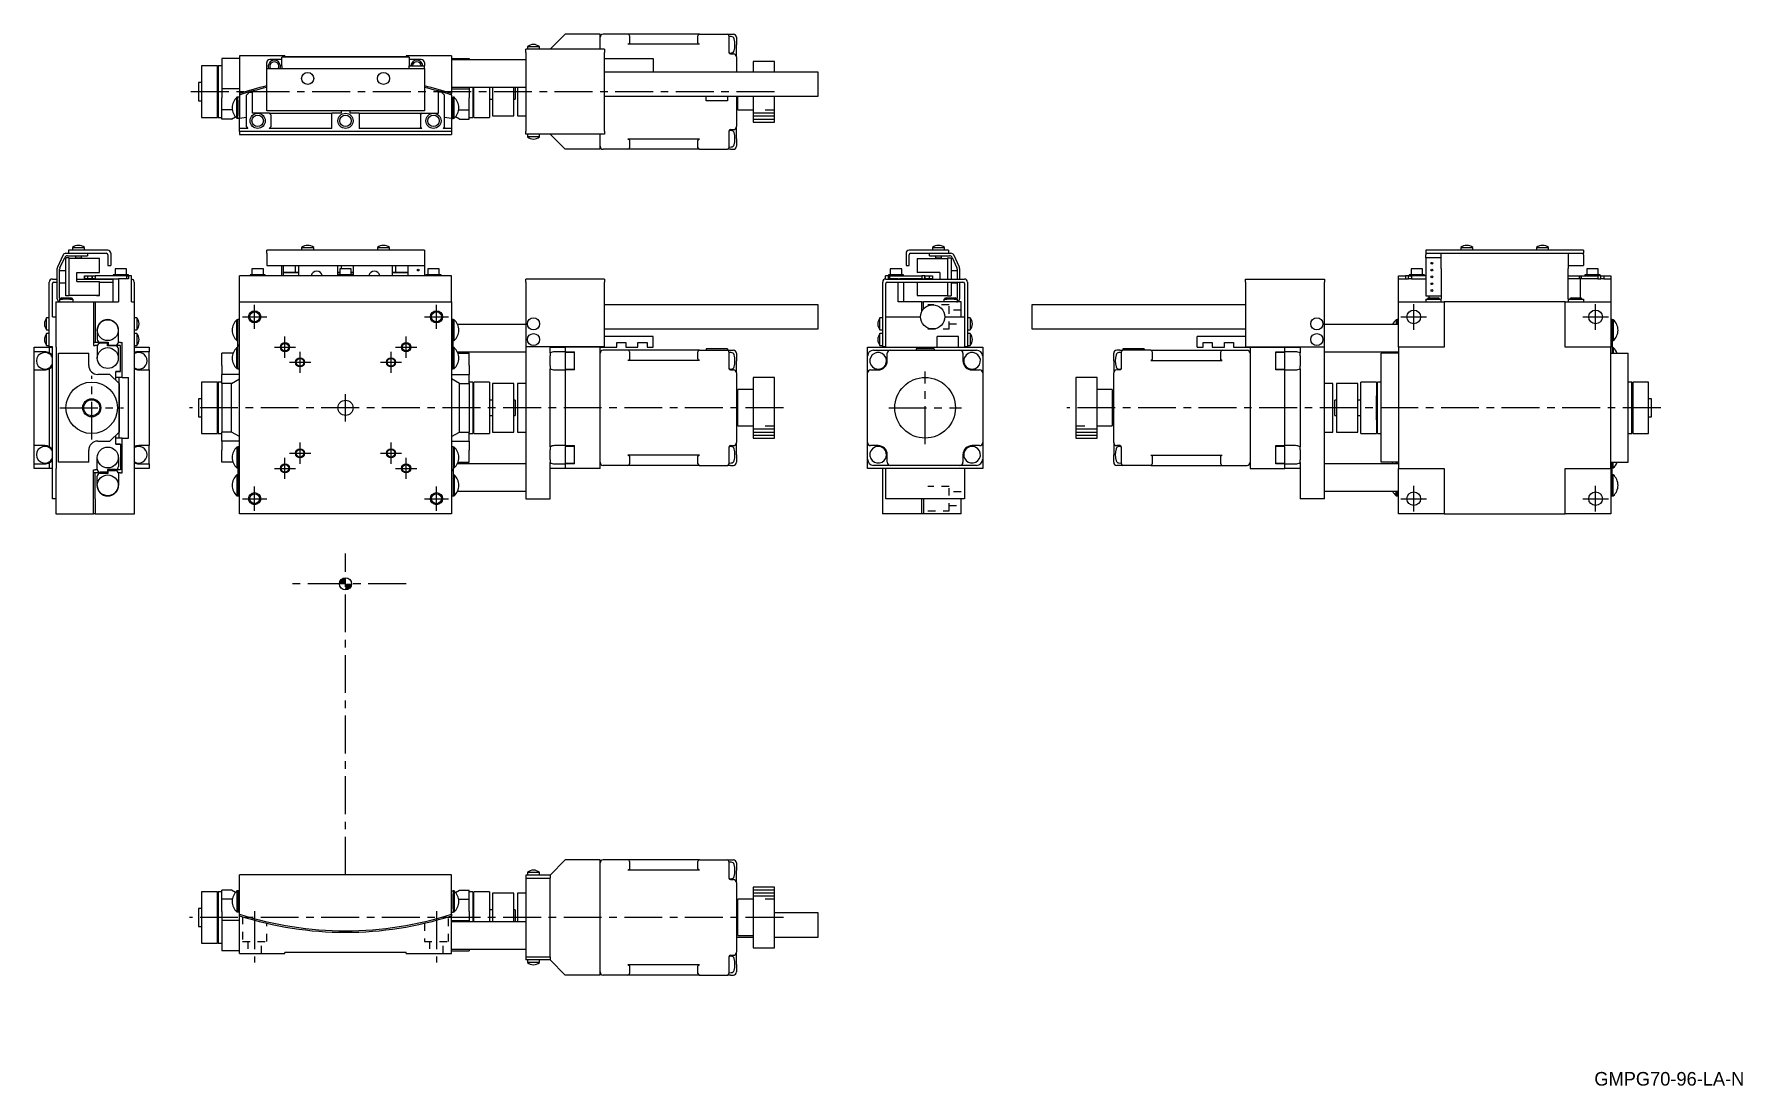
# Model space of a CAD drawing. Extents: x 31 to 595, y 17 to 364.
import ezdxf

# ---------------------------------------------------------------- set-up
doc = ezdxf.new("R2010")
doc.units = 0
doc.header["$LTSCALE"] = 10
doc.linetypes.add('CENTER', pattern=[2, 1.25, -0.25, 0.25, -0.25])
doc.linetypes.add('DOT', pattern=[0.5, 0.25, -0.25])
for name, color, linetype in [('1', 7, 'CONTINUOUS'), ('11', 7, 'CONTINUOUS'), ('2', 7, 'CONTINUOUS')]:
    doc.layers.add(name, color=color, linetype=linetype)
doc.styles.get("Standard").update_dxf_attribs({"font": 'FG教科書体NT-M'})

msp = doc.modelspace()

# ---------------------------------------------------------------- texts
at = {"layer": '1', "color": 7}
msp.add_text('GMPG70-96-LA-N', height=4.5, dxfattribs=at).set_placement((545.833203, 16.993359))

# ---------------------------------------------------------------- linework, layer by layer
at = {"layer": '1', "color": 7, "linetype": 'CONTINUOUS'}
for p, q in [((206.250001, 364), (201.250001, 359)), ((217.750001, 364), (206.250001, 364)), ((217.750001, 359), (217.750001, 364)), ((226.950001, 364), (218.750001, 364)), ((250.550001, 364), (226.950001, 364)), ((227.365736, 360.870447), (227.351605, 360.850383)), ((227.378865, 360.891181), (227.365736, 360.870447)), ((227.390962, 360.912534), (227.378865, 360.891181)), ((227.401996, 360.934455), (227.390962, 360.912534)), ((227.411941, 360.956891), (227.401996, 360.934455)), ((227.420773, 360.979787), (227.411941, 360.956891)), ((227.428471, 361.00309), (227.420773, 360.979787)), ((227.435017, 361.026742), (227.428471, 361.00309)), ((227.440394, 361.050687), (227.435017, 361.026742)), ((227.444589, 361.074867), (227.440394, 361.050687)), ((227.447593, 361.099224), (227.444589, 361.074867)), ((227.449399, 361.123698), (227.447593, 361.099224)), ((227.450001, 361.148232), (227.449399, 361.123698)), ((227.450001, 363.5), (227.450001, 362)), ((227.450001, 362), (227.450001, 361.148232)), ((250.050001, 362), (250.050001, 363.5)), ((250.050001, 361.148232), (250.050001, 362)), ((250.050603, 361.123698), (250.050001, 361.148232)), ((250.052409, 361.099224), (250.050603, 361.123698)), ((250.055413, 361.074867), (250.052409, 361.099224)), ((250.059608, 361.050687), (250.055413, 361.074867)), ((250.064985, 361.026742), (250.059608, 361.050687)), ((250.071531, 361.00309), (250.064985, 361.026742)), ((250.079229, 360.979787), (250.071531, 361.00309)), ((250.088061, 360.956891), (250.079229, 360.979787)), ((250.098006, 360.934455), (250.088061, 360.956891)), ((250.10904, 360.912534), (250.098006, 360.934455)), ((250.121137, 360.891181), (250.10904, 360.912534)), ((250.134266, 360.870447), (250.121137, 360.891181)), ((250.148397, 360.850383), (250.134266, 360.870447)), ((250.550001, 364), (259.750001, 364)), ((259.750001, 364), (260.750001, 364)), ((260.250001, 363.5), (260.250001, 362)), ((261.053725, 363.207879), (260.250001, 363.25)), ((260.250001, 362), (260.250001, 357.914214)), ((260.750001, 364), (261.750001, 364)), ((262.750001, 363), (262.750001, 360.5)), ((92.950001, 356), (92.950001, 346)), ((98.750001, 356), (92.950001, 356)), ((113.750001, 356.9), (98.750001, 356.9)), ((98.750001, 356.9), (98.750001, 344.444512)), ((112.750001, 355.6), (108.750001, 355.6)), ((154.750001, 356.4), (112.750001, 356.4)), ((112.750001, 356.306308), (112.750001, 356.4)), ((112.750001, 354.430961), (112.750001, 356.306308)), ((113.750001, 356.9), (113.750001, 356.6)), ((113.750001, 356.6), (153.750001, 356.6)), ((153.750001, 356.9), (153.750001, 356.6)), ((168.750001, 356.9), (153.750001, 356.9)), ((154.750001, 356.4), (154.750001, 356.306308)), ((154.750001, 356.306308), (154.750001, 354.430961)), ((158.750001, 355.6), (154.750001, 355.6)), ((168.750001, 356.9), (168.750001, 344.444512)), ((168.750001, 356), (174.550001, 356)), ((193.250001, 355.5), (168.750001, 355.5)), ((174.550001, 356), (174.550001, 355.5)), ((219.250001, 359), (193.250001, 359)), ((193.250001, 358), (193.250001, 359)), ((193.250001, 358), (193.250001, 332)), ((193.750001, 359.897999), (197.749919, 359.897999)), ((193.750001, 359.897999), (193.750001, 359)), ((197.750001, 359), (197.750001, 359.897999)), ((219.250001, 359), (219.250001, 358)), ((219.250001, 332), (219.250001, 358)), ((219.250001, 356), (235.250001, 356)), ((226.974535, 360.648835), (226.950001, 360.648232)), ((250.550001, 360.648232), (226.950001, 360.648232)), ((226.99901, 360.65064), (226.974535, 360.648835)), ((227.023366, 360.653644), (226.99901, 360.65064)), ((227.047546, 360.65784), (227.023366, 360.653644)), ((227.071491, 360.663217), (227.047546, 360.65784)), ((227.095143, 360.669762), (227.071491, 360.663217)), ((227.118446, 360.67746), (227.095143, 360.669762)), ((227.141343, 360.686293), (227.118446, 360.67746)), ((227.163779, 360.696238), (227.141343, 360.686293)), ((227.185699, 360.707272), (227.163779, 360.696238)), ((227.207052, 360.719368), (227.185699, 360.707272)), ((227.227786, 360.732497), (227.207052, 360.719368)), ((227.247851, 360.746629), (227.227786, 360.732497)), ((227.267198, 360.761727), (227.247851, 360.746629)), ((227.285781, 360.777757), (227.267198, 360.761727)), ((227.303554, 360.794679), (227.285781, 360.777757)), ((227.320477, 360.812453), (227.303554, 360.794679)), ((227.336506, 360.831036), (227.320477, 360.812453)), ((227.351605, 360.850383), (227.336506, 360.831036)), ((235.250001, 356), (235.250001, 351.5)), ((250.163496, 360.831036), (250.148397, 360.850383)), ((250.179525, 360.812453), (250.163496, 360.831036)), ((250.196448, 360.794679), (250.179525, 360.812453)), ((250.214222, 360.777757), (250.196448, 360.794679)), ((250.232804, 360.761727), (250.214222, 360.777757)), ((250.252151, 360.746629), (250.232804, 360.761727)), ((250.272216, 360.732497), (250.252151, 360.746629)), ((250.29295, 360.719368), (250.272216, 360.732497)), ((250.314303, 360.707272), (250.29295, 360.719368)), ((250.336223, 360.696238), (250.314303, 360.707272)), ((250.358659, 360.686293), (250.336223, 360.696238)), ((250.381556, 360.67746), (250.358659, 360.686293)), ((250.404859, 360.669762), (250.381556, 360.67746)), ((250.428511, 360.663217), (250.404859, 360.669762)), ((250.452456, 360.65784), (250.428511, 360.663217)), ((250.476636, 360.653644), (250.452456, 360.65784)), ((250.500992, 360.65064), (250.476636, 360.653644)), ((250.525467, 360.648835), (250.500992, 360.65064)), ((250.550001, 360.648232), (250.525467, 360.648835)), ((260.315038, 357.753408), (261.053725, 357.792121)), ((260.750001, 357.5), (261.750001, 357.5)), ((262.750001, 356.5), (262.750001, 360.5)), ((262.750001, 356.5), (262.750001, 351.5)), ((86.250001, 353.5), (86.250001, 336.5)), ((91.450001, 353.5), (86.250001, 353.5)), ((91.450001, 336.5), (91.450001, 353.5)), ((91.750001, 353.5), (91.750001, 336.5)), ((92.950001, 353.5), (91.750001, 353.5)), ((107.750001, 352.7), (107.750001, 354.6)), ((107.750001, 339.7), (107.750001, 352.7)), ((107.750001, 352.7), (159.750001, 352.7)), ((112.750001, 353.524653), (112.750001, 354.430961)), ((112.750001, 353.524653), (112.750001, 352.7)), ((154.750001, 354.430961), (154.750001, 353.524653)), ((154.750001, 353.6), (159.750001, 353.6)), ((154.750001, 352.7), (154.750001, 353.524653)), ((159.750001, 354.6), (159.750001, 353.6)), ((159.750001, 352.7), (159.750001, 353.6)), ((159.750001, 352.7), (159.750001, 339.7)), ((289.749999, 351.5), (219.250001, 351.5)), ((268.250001, 355), (268.250001, 351.5)), ((275.250001, 355), (268.250001, 355)), ((275.250001, 351.5), (275.250001, 355)), ((289.749999, 347.5), (289.749999, 351.5)), ((85.250001, 348), (85.250001, 345)), ((86.250001, 348), (85.250001, 348)), ((85.250001, 345), (85.250001, 342)), ((91.750001, 348.95), (91.450001, 348.95)), ((98.750001, 346), (92.950001, 346)), ((92.950001, 346), (92.950001, 343)), ((98.750001, 344.444512), (98.750001, 343.919493)), ((102.050001, 344.9), (101.050001, 343.9)), ((102.050001, 344.9), (103.050001, 344.9)), ((103.050001, 337.9), (103.050001, 344.9)), ((164.450001, 337.9), (164.450001, 344.9)), ((165.450001, 344.9), (164.450001, 344.9)), ((165.450001, 344.9), (166.450001, 343.9)), ((168.750001, 346.5), (193.250001, 346.5)), ((168.750001, 346), (174.550001, 346)), ((168.750001, 343.919494), (168.750001, 344.444512)), ((174.550001, 346.5), (174.550001, 346)), ((174.550001, 346), (174.550001, 343)), ((175.750001, 346.5), (175.750001, 336.5)), ((176.050001, 336.5), (176.050001, 346.5)), ((181.250001, 346.5), (181.250001, 336.5)), ((182.250001, 346.5), (182.250001, 337)), ((189.250001, 337), (189.250001, 346.5)), ((189.750001, 346.5), (189.750001, 345)), ((189.750001, 345), (189.750001, 342.5)), ((190.500001, 346.5), (190.500001, 337)), ((289.749999, 343.5), (289.749999, 347.5)), ((85.250001, 342), (86.250001, 342)), ((91.450001, 341.05), (91.750001, 341.05)), ((92.950001, 339), (92.950001, 343)), ((96.405211, 339), (92.950001, 339)), ((92.950001, 336), (92.950001, 339)), ((97.907388, 336.260543), (97.907388, 343.160543)), ((98.250002, 343.160543), (97.907388, 343.160543)), ((98.250002, 343.160543), (98.250002, 343.210541)), ((98.250002, 336.210541), (98.250002, 343.210541)), ((98.750002, 343.210541), (98.250002, 343.210541)), ((98.250002, 336.260543), (98.250002, 343.160543)), ((98.250002, 342.210541), (98.250002, 343.160543)), ((98.250002, 342.210541), (98.250002, 339.610541)), ((98.250002, 339.610541), (98.250002, 337.210541)), ((98.750001, 343.919494), (98.750001, 336.13673)), ((101.050001, 333.4), (101.050001, 343.9)), ((107.750001, 338.7), (107.750001, 339.7)), ((159.750001, 338.7), (107.750001, 338.7)), ((132.250001, 338.7), (132.250001, 337.9)), ((135.250001, 337.9), (135.250001, 338.7)), ((159.750001, 339.7), (159.750001, 338.7)), ((166.450001, 333.4), (166.450001, 343.9)), ((168.75, 343.210541), (169.25, 343.210541)), ((168.750001, 343.919494), (168.750001, 336.13673)), ((169.25, 336.210541), (169.25, 343.210541)), ((169.25, 343.160543), (169.25, 343.210541)), ((169.25, 336.260543), (169.25, 343.160543)), ((169.25, 342.210541), (169.25, 343.160543)), ((169.592614, 343.160543), (169.25, 343.160543)), ((169.25, 342.210541), (169.25, 339.610541)), ((169.25, 339.610541), (169.25, 337.210541)), ((169.592614, 336.260543), (169.592614, 343.160543)), ((171.094791, 339), (174.550001, 339)), ((174.550001, 339), (174.550001, 343)), ((174.550001, 336), (174.550001, 339)), ((175.750001, 341.05), (176.050001, 341.05)), ((181.250001, 342.5), (182.250001, 342.5)), ((189.250001, 342.5), (189.750001, 342.5)), ((219.250001, 343.5), (289.749999, 343.5)), ((252.750001, 342), (252.750001, 343.5)), ((259.750001, 342), (252.750001, 342)), ((259.750001, 343.5), (259.750001, 342)), ((262.750001, 343.5), (262.750001, 333.5)), ((262.750001, 342.5), (263.250001, 342.5)), ((263.250001, 339), (263.250001, 343.5)), ((263.250001, 339), (268.250001, 339)), ((268.250001, 343.5), (268.250001, 335)), ((275.250001, 335), (275.250001, 343.5)), ((86.250001, 336.5), (91.450001, 336.5)), ((91.750001, 336.5), (92.950001, 336.5)), ((96.151925, 336), (92.950001, 336)), ((96.151925, 336), (97.436407, 336.741596)), ((97.907388, 336.260543), (98.250002, 336.260543)), ((98.250002, 336.260543), (98.250002, 337.210541)), ((98.250002, 336.210541), (98.250002, 336.260543)), ((98.750002, 336.210541), (98.250002, 336.210541)), ((98.250002, 336.201999), (98.250002, 336.210541)), ((98.250002, 336.201999), (98.250002, 336.210541)), ((98.750001, 336.201999), (98.250002, 336.201999)), ((101.050001, 336.542282), (98.750001, 336.13673)), ((98.750001, 332.9), (98.750001, 336.13673)), ((101.550001, 332.9), (98.750001, 332.9)), ((98.750001, 331.9), (98.750001, 332.9)), ((101.050001, 333.4), (101.550001, 332.9)), ((104.750001, 337.9), (103.050001, 337.9)), ((108.550001, 337.9), (104.750001, 337.9)), ((109.050001, 337.4), (108.550001, 337.9)), ((108.550001, 332.9), (109.050001, 333.4)), ((129.250001, 332.9), (108.550001, 332.9)), ((108.750001, 337.9), (108.57998, 337.870021)), ((108.750001, 337.9), (129.250001, 337.9)), ((109.050001, 337.4), (109.050001, 333.4)), ((132.250001, 337.9), (129.250001, 337.9)), ((129.250001, 332.9), (129.250001, 337.9)), ((138.250001, 337.9), (135.250001, 337.9)), ((138.250001, 337.9), (138.250001, 332.9)), ((138.250001, 337.9), (158.750001, 337.9)), ((158.950001, 332.9), (138.250001, 332.9)), ((158.450001, 337.4), (158.950001, 337.9)), ((158.450001, 337.4), (158.450001, 333.4)), ((158.950001, 332.9), (158.450001, 333.4)), ((158.920022, 337.870021), (158.750001, 337.9)), ((158.950001, 337.9), (162.750001, 337.9)), ((162.750001, 337.9), (164.450001, 337.9)), ((166.450001, 333.4), (165.950001, 332.9)), ((168.750001, 332.9), (165.950001, 332.9)), ((168.750001, 336.13673), (166.450001, 336.542282)), ((168.75, 336.210541), (169.25, 336.210541)), ((168.750001, 336.201999), (169.25, 336.201999)), ((168.750001, 336.13673), (168.750001, 332.9)), ((168.750001, 332.9), (168.750001, 331.9)), ((169.25, 336.260543), (169.25, 337.210541)), ((169.25, 336.210541), (169.25, 336.260543)), ((169.25, 336.260543), (169.592614, 336.260543)), ((169.25, 336.201999), (169.25, 336.210541)), ((169.25, 336.201999), (169.25, 336.210541)), ((171.348077, 336), (170.063595, 336.741596)), ((171.348077, 336), (174.550001, 336)), ((174.550001, 336.5), (175.750001, 336.5)), ((176.050001, 336.5), (181.250001, 336.5)), ((182.250001, 337), (189.250001, 337)), ((190.500001, 337), (193.250001, 337)), ((262.750001, 329.5), (262.750001, 333.5)), ((268.250001, 335), (275.250001, 335)), ((168.750001, 331.9), (98.750001, 331.9)), ((98.750001, 331.9), (98.750001, 330.9)), ((98.750001, 330.9), (168.750001, 330.9)), ((168.750001, 331.9), (168.750001, 330.9)), ((193.250001, 331), (193.250001, 332)), ((219.250001, 331), (193.250001, 331)), ((193.750001, 331), (193.750001, 330.102001)), ((197.750001, 330.102001), (193.750001, 330.102001)), ((197.750001, 330.102001), (197.750001, 331)), ((201.250001, 331), (206.250001, 326)), ((217.750001, 326), (217.750001, 331)), ((219.250001, 332), (219.250001, 331)), ((250.550001, 329.351768), (226.950001, 329.351768)), ((226.950001, 329.351768), (226.974535, 329.351165)), ((226.974535, 329.351165), (226.99901, 329.34936)), ((226.99901, 329.34936), (227.023366, 329.346356)), ((227.023366, 329.346356), (227.047546, 329.34216)), ((227.047546, 329.34216), (227.071491, 329.336783)), ((227.071491, 329.336783), (227.095143, 329.330238)), ((227.095143, 329.330238), (227.118446, 329.32254)), ((227.118446, 329.32254), (227.141343, 329.313707)), ((227.141343, 329.313707), (227.163779, 329.303762)), ((227.163779, 329.303762), (227.185699, 329.292728)), ((227.185699, 329.292728), (227.207052, 329.280632)), ((227.207052, 329.280632), (227.227786, 329.267503)), ((227.227786, 329.267503), (227.247851, 329.253371)), ((227.247851, 329.253371), (227.267198, 329.238273)), ((227.267198, 329.238273), (227.285781, 329.222243)), ((227.285781, 329.222243), (227.303554, 329.205321)), ((227.303554, 329.205321), (227.320477, 329.187547)), ((227.320477, 329.187547), (227.336506, 329.168964)), ((227.336506, 329.168964), (227.351605, 329.149617)), ((227.351605, 329.149617), (227.365736, 329.129553)), ((227.365736, 329.129553), (227.378865, 329.108819)), ((227.378865, 329.108819), (227.390962, 329.087466)), ((227.390962, 329.087466), (227.401996, 329.065545)), ((227.401996, 329.065545), (227.411941, 329.043109)), ((227.411941, 329.043109), (227.420773, 329.020213)), ((227.420773, 329.020213), (227.428471, 328.99691)), ((227.428471, 328.99691), (227.435017, 328.973258)), ((227.435017, 328.973258), (227.440394, 328.949313)), ((227.440394, 328.949313), (227.444589, 328.925133)), ((227.444589, 328.925133), (227.447593, 328.900776)), ((227.447593, 328.900776), (227.449399, 328.876302)), ((227.449399, 328.876302), (227.450001, 328.851768)), ((227.450001, 328.851768), (227.450001, 328)), ((227.450001, 328), (227.450001, 326.5)), ((250.050001, 328.851768), (250.050603, 328.876302)), ((250.050001, 328), (250.050001, 328.851768)), ((250.050001, 326.5), (250.050001, 328)), ((250.050603, 328.876302), (250.052409, 328.900776)), ((250.052409, 328.900776), (250.055413, 328.925133)), ((250.055413, 328.925133), (250.059608, 328.949313)), ((250.059608, 328.949313), (250.064985, 328.973258)), ((250.064985, 328.973258), (250.071531, 328.99691)), ((250.071531, 328.99691), (250.079229, 329.020213)), ((250.079229, 329.020213), (250.088061, 329.043109)), ((250.088061, 329.043109), (250.098006, 329.065545)), ((250.098006, 329.065545), (250.10904, 329.087466)), ((250.10904, 329.087466), (250.121137, 329.108819)), ((250.121137, 329.108819), (250.134266, 329.129553)), ((250.134266, 329.129553), (250.148397, 329.149617)), ((250.148397, 329.149617), (250.163496, 329.168964)), ((250.163496, 329.168964), (250.179525, 329.187547)), ((250.179525, 329.187547), (250.196448, 329.205321)), ((250.196448, 329.205321), (250.214222, 329.222243)), ((250.214222, 329.222243), (250.232804, 329.238273)), ((250.232804, 329.238273), (250.252151, 329.253371)), ((250.252151, 329.253371), (250.272216, 329.267503)), ((250.272216, 329.267503), (250.29295, 329.280632)), ((250.29295, 329.280632), (250.314303, 329.292728)), ((250.314303, 329.292728), (250.336223, 329.303762)), ((250.336223, 329.303762), (250.358659, 329.313707)), ((250.358659, 329.313707), (250.381556, 329.32254)), ((250.381556, 329.32254), (250.404859, 329.330238)), ((250.404859, 329.330238), (250.428511, 329.336783)), ((250.428511, 329.336783), (250.452456, 329.34216)), ((250.452456, 329.34216), (250.476636, 329.346356)), ((250.476636, 329.346356), (250.500992, 329.34936)), ((250.500992, 329.34936), (250.525467, 329.351165)), ((250.525467, 329.351165), (250.550001, 329.351768)), ((260.250001, 332.085786), (260.250001, 328)), ((260.250001, 328), (260.250001, 326.5)), ((261.053725, 332.207879), (260.315038, 332.246592)), ((260.750001, 332.5), (261.750001, 332.5)), ((262.750001, 329.5), (262.750001, 327)), ((217.750001, 326), (206.250001, 326)), ((226.950001, 326), (218.750001, 326)), ((250.550001, 326), (226.950001, 326)), ((250.550001, 326), (259.750001, 326)), ((260.750001, 326), (259.750001, 326)), ((260.250001, 326.75), (261.053725, 326.792121)), ((260.750001, 326), (261.750001, 326)), ((43.6, 293.597999), (47.6, 293.597999)), ((43.6, 293.597999), (43.6, 292.7)), ((47.6, 292.7), (47.6, 293.597999)), ((119.250001, 293.597999), (123.250001, 293.597999)), ((119.250001, 293.597999), (119.250001, 292.7)), ((123.250001, 292.7), (123.250001, 293.597999)), ((144.250001, 293.597999), (148.250001, 293.597999)), ((144.250001, 293.597999), (144.250001, 292.7)), ((148.250001, 292.7), (148.250001, 293.597999)), ((327.4, 293.597999), (329.4, 293.597999)), ((327.4, 293.597999), (327.4, 292.7)), ((329.4, 293.597999), (331.4, 293.597999)), ((331.4, 292.7), (331.4, 293.597999)), ((501.749999, 293.597999), (501.749999, 292.7)), ((501.749999, 293.597999), (505.749999, 293.597999)), ((505.749999, 292.7), (505.749999, 293.597999)), ((526.749999, 293.597999), (526.749999, 292.7)), ((526.749999, 293.597999), (530.749999, 293.597999)), ((530.749999, 292.7), (530.749999, 293.597999)), ((40.569039, 291.122618), (38.693692, 287.100924)), ((39.493692, 286.923568), (41.078695, 290.322618)), ((41.4, 277.65), (41.4, 290.15)), ((42.6, 290.15), (41.4, 290.15)), ((41.475347, 291.7), (42.3, 291.7)), ((41.985003, 290.9), (48.6, 290.9)), ((55.3, 292.7), (42.3, 292.7)), ((42.3, 292.7), (42.3, 291.7)), ((42.3, 291.7), (54.8, 291.7)), ((42.6, 277.65), (42.6, 290.15)), ((52.6, 290), (42.6, 290)), ((44.6, 290.9), (44.6, 290.2)), ((44.6, 290.2), (46.6, 290.2)), ((44.6, 290.2), (44.8, 290)), ((46.4, 290), (46.6, 290.2)), ((46.6, 290.2), (46.6, 290.9)), ((48.6, 291.7), (48.6, 290.9)), ((52.6, 285.4), (52.6, 290)), ((55.3, 291.2), (55.3, 287.7)), ((55.3, 287.7), (56.3, 287.7)), ((56.3, 291.7), (56.3, 287.7)), ((159.750001, 292.7), (107.750001, 292.7)), ((107.750001, 291.7), (107.750001, 292.7)), ((107.750001, 291.7), (107.750001, 287.7)), ((107.750001, 287.7), (159.750001, 287.7)), ((112.750001, 284.3), (112.750001, 287.7)), ((113.250001, 285.4), (113.250001, 287.7)), ((117.250001, 285.4), (117.250001, 287.7)), ((118.250001, 287.7), (118.250001, 285.4)), ((131.250001, 285.4), (131.250001, 287.7)), ((132.250001, 287.7), (132.250001, 286.6)), ((136.250001, 287.7), (136.250001, 285.4)), ((149.250001, 285.4), (149.250001, 287.7)), ((150.250001, 287.7), (150.250001, 285.4)), ((154.250001, 287.7), (154.250001, 285.4)), ((159.750001, 292.7), (159.750001, 291.7)), ((159.750001, 291.7), (159.750001, 287.7)), ((159.750001, 287.7), (159.750001, 284.3)), ((318.7, 291.7), (318.7, 287.7)), ((318.7, 287.7), (319.7, 287.7)), ((332.7, 292.7), (319.7, 292.7)), ((319.7, 287.7), (319.7, 291.2)), ((320.2, 291.7), (332.7, 291.7)), ((322.4, 290), (322.4, 285.4)), ((322.4, 290), (332.4, 290)), ((326.4, 290.9), (326.4, 291.7)), ((326.4, 290.9), (333.014997, 290.9)), ((328.4, 290.9), (328.4, 290.2)), ((328.4, 290.2), (329.4, 290.2)), ((328.4, 290.2), (328.6, 290)), ((329.4, 290.2), (330.4, 290.2)), ((330.2, 290), (330.4, 290.2)), ((330.4, 290.2), (330.4, 290.9)), ((332.4, 290.15), (332.4, 283.2)), ((332.4, 290.15), (333.6, 290.15)), ((332.7, 292.7), (332.7, 291.7)), ((332.7, 291.7), (333.524653, 291.7)), ((333.6, 290.15), (333.6, 283.2)), ((333.921305, 290.322618), (335.506308, 286.923568)), ((336.306308, 287.100924), (334.430961, 291.122618)), ((542.249999, 292.7), (490.249999, 292.7)), ((490.249999, 292.7), (490.249999, 291.7)), ((490.249999, 291.7), (495.249999, 291.7)), ((490.249999, 291.7), (490.249999, 291.2)), ((490.249999, 290.15), (490.249999, 291.2)), ((490.249999, 290.15), (490.249999, 277.65)), ((495.249999, 290.15), (490.249999, 290.15)), ((495.249999, 290.15), (490.249999, 290.15)), ((495.249999, 291.7), (537.249999, 291.7)), ((495.249999, 291.122618), (495.249999, 291.7)), ((495.249999, 287.100924), (495.249999, 291.122618)), ((537.249999, 291.7), (537.249999, 291.122618)), ((537.249999, 291.7), (542.249999, 291.7)), ((537.249999, 291.122618), (537.249999, 287.100924)), ((537.249999, 287.7), (542.249999, 287.7)), ((542.249999, 292.7), (542.249999, 291.7)), ((542.249999, 291.2), (542.249999, 291.7)), ((542.249999, 291.2), (542.249999, 287.7)), ((36, 260.8), (36, 282.2)), ((37, 283.2), (38.6, 283.2)), ((37.5, 282.2), (38.6, 282.2)), ((38.6, 276.7), (38.6, 286.678305)), ((39.4, 276.9), (39.4, 286.50095)), ((41.4, 285.9), (39.4, 285.9)), ((45.1, 285.4), (52.6, 285.4)), ((45.1, 282.4), (45.1, 285.4)), ((45.1, 285.4), (51.6, 285.4)), ((45.1, 283.2), (57.1, 283.2)), ((45.1, 282.4), (52.6, 282.4)), ((47.6, 283.3), (47.6, 284.3)), ((47.6, 284.3), (48.6, 284.3)), ((47.6, 284.3), (47.6, 283.3)), ((48.6, 283.3), (47.6, 283.3)), ((48.6, 284.3), (48.6, 283.3)), ((48.6, 284.3), (50.1, 284.3)), ((50.1, 283.3), (48.6, 283.3)), ((50.1, 283.3), (50.1, 284.3)), ((50.1, 284.3), (51.1, 284.3)), ((50.1, 284.3), (50.1, 283.3)), ((51.1, 283.3), (50.1, 283.3)), ((51.1, 284.3), (51.1, 283.3)), ((61.6, 284.3), (51.1, 284.3)), ((51.1, 283.3), (58.457718, 283.3)), ((51.6, 285.4), (52.6, 285.4)), ((52.6, 277.8), (52.6, 282.4)), ((52.6, 282.2), (57.1, 282.2)), ((62.1, 284.6), (57.1, 284.6)), ((57.1, 284.6), (57.1, 284.3)), ((57.1, 275.7), (57.1, 283.3)), ((61.5, 286.6), (57.7, 286.6)), ((57.7, 286.6), (57.7, 284.6)), ((58.457718, 283.3), (58.86327, 283.3)), ((58.86327, 283.3), (58.86327, 275.7)), ((62.1, 283.3), (58.86327, 283.3)), ((61.5, 284.6), (61.5, 286.6)), ((61.6, 283.3), (61.6, 284.3)), ((61.6, 284.3), (62.1, 284.3)), ((62.1, 284.3), (62.1, 284.6)), ((62.1, 284.3), (62.1, 283.3)), ((63.1, 284.3), (62.1, 284.3)), ((63.1, 275.7), (63.1, 284.3)), ((64, 282.2), (64, 275.7)), ((168.750001, 284.3), (98.750001, 284.3)), ((98.750001, 275.7), (98.750001, 284.3)), ((107.250001, 284.6), (102.250001, 284.6)), ((102.250001, 284.6), (102.250001, 284.3)), ((106.650001, 286.6), (102.850001, 286.6)), ((102.850001, 286.6), (102.850001, 284.6)), ((106.650001, 284.6), (106.650001, 286.6)), ((107.250001, 284.3), (107.250001, 284.6)), ((113.250001, 285.4), (118.250001, 285.4)), ((117.250001, 285.4), (113.250001, 285.4)), ((113.250001, 284.3), (113.250001, 285.4)), ((118.250001, 285.4), (117.250001, 285.4)), ((118.250001, 285.4), (118.250001, 284.3)), ((131.250001, 285.4), (131.850001, 285.4)), ((131.850001, 285.4), (131.250001, 285.4)), ((131.250001, 284.6), (131.250001, 285.4)), ((136.250001, 284.6), (131.250001, 284.6)), ((131.250001, 284.6), (131.250001, 284.3)), ((135.650001, 286.6), (131.850001, 286.6)), ((131.850001, 286.6), (131.850001, 284.6)), ((135.650001, 284.6), (135.650001, 286.6)), ((135.650001, 285.4), (136.250001, 285.4)), ((136.250001, 285.4), (135.650001, 285.4)), ((136.250001, 285.4), (136.250001, 284.6)), ((136.250001, 284.3), (136.250001, 284.6)), ((149.250001, 285.4), (154.250001, 285.4)), ((150.250001, 285.4), (149.250001, 285.4)), ((149.250001, 284.3), (149.250001, 285.4)), ((154.250001, 285.4), (150.250001, 285.4)), ((154.250001, 285.4), (154.250001, 284.3)), ((165.250001, 284.6), (160.250001, 284.6)), ((160.250001, 284.6), (160.250001, 284.3)), ((164.650001, 286.6), (160.850001, 286.6)), ((160.850001, 286.6), (160.850001, 284.6)), ((164.650001, 284.6), (164.650001, 286.6)), ((165.250001, 284.3), (165.250001, 284.6)), ((168.750001, 275.7), (168.750001, 284.3)), ((219.250001, 283.2), (193.250001, 283.2)), ((193.250001, 282.2), (193.250001, 283.2)), ((193.250001, 282.2), (193.250001, 260.8)), ((219.250001, 283.2), (219.250001, 282.2)), ((219.250001, 260.8), (219.250001, 282.2)), ((311, 260.8), (311, 282.2)), ((312.9, 284.3), (311.9, 284.3)), ((311.9, 283.194987), (311.9, 284.3)), ((312, 283.2), (338, 283.2)), ((312.5, 282.2), (337.5, 282.2)), ((315.4, 284.6), (312.9, 284.6)), ((312.9, 284.6), (312.9, 284.3)), ((312.9, 283.3), (312.9, 284.3)), ((313.4, 284.3), (312.9, 284.3)), ((316.13673, 283.3), (312.9, 283.3)), ((313.4, 283.3), (313.4, 284.3)), ((313.4, 284.3), (323.9, 284.3)), ((315.4, 286.6), (313.5, 286.6)), ((313.5, 286.6), (313.5, 284.6)), ((317.3, 286.6), (315.4, 286.6)), ((317.9, 284.6), (315.4, 284.6)), ((316.13673, 283.2), (316.13673, 283.3)), ((316.13673, 283.3), (316.542282, 283.3)), ((316.13673, 275.7), (316.13673, 282.2)), ((323.9, 283.3), (316.542282, 283.3)), ((317.3, 284.6), (317.3, 286.6)), ((317.9, 284.3), (317.9, 284.6)), ((317.9, 283.3), (317.9, 283.2)), ((317.9, 282.2), (317.9, 275.7)), ((329.9, 285.4), (322.4, 285.4)), ((322.4, 282.2), (322.4, 277.8)), ((323.9, 284.3), (323.9, 283.3)), ((324.9, 284.3), (323.9, 284.3)), ((323.9, 283.3), (324.9, 283.3)), ((324.9, 283.3), (324.9, 284.3)), ((324.9, 284.3), (324.9, 283.3)), ((324.9, 284.3), (326.4, 284.3)), ((326.4, 283.3), (324.9, 283.3)), ((326.4, 283.3), (326.4, 284.3)), ((326.4, 284.3), (327.4, 284.3)), ((327.4, 283.3), (326.4, 283.3)), ((327.4, 284.3), (327.4, 283.3)), ((329.9, 285.4), (329.9, 283.2)), ((332.4, 282.2), (332.4, 277.65)), ((335.6, 285.9), (333.6, 285.9)), ((333.6, 282.2), (333.6, 277.65)), ((335.6, 286.50095), (335.6, 283.2)), ((335.6, 282.2), (335.6, 276.9)), ((336.4, 286.678305), (336.4, 283.2)), ((336.4, 282.2), (336.4, 276.7)), ((339, 282.2), (339, 260.8)), ((430.749999, 282.2), (430.749999, 283.2)), ((430.749999, 283.2), (456.749999, 283.2)), ((430.749999, 282.2), (430.749999, 260.8)), ((456.749999, 283.2), (456.749999, 282.2)), ((456.749999, 260.8), (456.749999, 282.2)), ((481.249999, 283.3), (481.249999, 284.3)), ((481.249999, 284.3), (483.549999, 284.3)), ((481.249999, 283.3), (483.549999, 283.3)), ((481.249999, 275.7), (481.249999, 283.3)), ((483.549999, 284.3), (483.549999, 283.3)), ((484.549999, 284.3), (483.549999, 284.3)), ((483.549999, 283.3), (484.549999, 283.3)), ((484.549999, 283.3), (484.549999, 284.3)), ((484.549999, 284.3), (485.549999, 284.3)), ((485.549999, 283.3), (484.549999, 283.3)), ((485.349999, 284.6), (484.749999, 284.6)), ((489.749999, 284.6), (484.749999, 284.6)), ((484.749999, 284.6), (484.749999, 284.3)), ((489.149999, 286.6), (485.349999, 286.6)), ((485.349999, 286.6), (485.349999, 284.6)), ((489.149999, 284.6), (485.349999, 284.6)), ((485.349999, 284.6), (489.149999, 284.6)), ((485.549999, 284.3), (485.549999, 283.3)), ((485.549999, 284.3), (485.549999, 283.3)), ((487.249999, 284.3), (485.549999, 284.3)), ((485.549999, 283.3), (490.249999, 283.3)), ((490.249999, 284.3), (487.249999, 284.3)), ((489.149999, 284.6), (489.149999, 286.6)), ((489.749999, 284.6), (489.149999, 284.6)), ((489.749999, 284.3), (489.749999, 284.6)), ((495.249999, 286.678305), (495.249999, 287.100924)), ((495.249999, 286.678305), (495.249999, 276.7)), ((537.249999, 287.100924), (537.249999, 286.678305)), ((537.249999, 276.7), (537.249999, 286.678305)), ((537.249999, 284.3), (540.949999, 284.3)), ((541.249999, 283.3), (537.249999, 283.3)), ((540.949999, 283.3), (540.949999, 284.3)), ((540.949999, 284.3), (541.449999, 284.3)), ((540.949999, 284.3), (540.949999, 283.3)), ((541.249999, 283.3), (541.42002, 283.3)), ((541.249999, 277), (541.249999, 283.3)), ((541.449999, 283.3), (541.42002, 283.3)), ((541.449999, 284.3), (541.449999, 283.3)), ((541.449999, 284.3), (545.249999, 284.3)), ((546.949999, 283.3), (541.449999, 283.3)), ((547.749999, 284.6), (542.749999, 284.6)), ((543.349999, 284.6), (542.749999, 284.6)), ((542.749999, 284.6), (542.749999, 284.3)), ((547.149999, 286.6), (543.349999, 286.6)), ((543.349999, 286.6), (543.349999, 284.6)), ((547.149999, 284.6), (543.349999, 284.6)), ((543.349999, 284.6), (547.149999, 284.6)), ((545.249999, 284.3), (546.949999, 284.3)), ((546.949999, 284.3), (546.949999, 283.3)), ((547.949999, 284.3), (546.949999, 284.3)), ((546.949999, 284.3), (546.949999, 283.3)), ((546.949999, 283.3), (547.949999, 283.3)), ((547.149999, 284.6), (547.149999, 286.6)), ((547.749999, 284.6), (547.149999, 284.6)), ((547.749999, 284.3), (547.749999, 284.6)), ((547.949999, 283.3), (547.949999, 284.3)), ((547.949999, 284.3), (548.949999, 284.3)), ((548.949999, 283.3), (547.949999, 283.3)), ((548.949999, 284.3), (548.949999, 283.3)), ((548.949999, 284.3), (551.249999, 284.3)), ((548.949999, 283.3), (551.249999, 283.3)), ((551.249999, 284.3), (551.249999, 283.3)), ((551.249999, 283.3), (551.249999, 275.7)), ((37, 270.7), (37, 281.7)), ((39.4, 281.9), (41.4, 281.9)), ((39.4, 276.5), (39.4, 275.720204)), ((39.4, 276.5), (40.4, 276.5)), ((40.1, 277), (39.6, 276.711325)), ((43.6, 276.711325), (39.6, 276.711325)), ((39.6, 276.711325), (39.6, 276.5)), ((40.1, 277), (43.1, 277)), ((42.8, 276.5), (40.4, 276.5)), ((42.6, 277.65), (41.4, 277.65)), ((52.6, 277.8), (42.6, 277.8)), ((51.6, 277.8), (42.6, 277.8)), ((42.8, 276.5), (43.8, 276.5)), ((43.6, 276.711325), (43.1, 277)), ((43.6, 276.5), (43.6, 276.711325)), ((43.8, 276.5), (43.8, 275.7)), ((51.6, 277.8), (52.6, 277.8)), ((312, 260.8), (312, 281.7)), ((322.4, 277.8), (332.4, 277.8)), ((331.2, 276.5), (331.2, 275.7)), ((331.2, 276.5), (332.2, 276.5)), ((331.9, 277), (331.4, 276.711325)), ((335.4, 276.711325), (331.4, 276.711325)), ((331.4, 276.711325), (331.4, 276.5)), ((331.9, 277), (334.9, 277)), ((334.6, 276.5), (332.2, 276.5)), ((332.4, 277.65), (333.6, 277.65)), ((333.6, 281.9), (335.6, 281.9)), ((334.6, 276.5), (335.6, 276.5)), ((335.4, 276.711325), (334.9, 277)), ((335.4, 276.5), (335.4, 276.711325)), ((335.6, 276.5), (335.6, 275.720204)), ((338, 281.7), (338, 260.8)), ((490.249999, 277.65), (495.249999, 277.65)), ((490.249999, 276.5), (490.249999, 275.7)), ((490.249999, 276.5), (491.249999, 276.5)), ((491.249999, 277), (490.749999, 276.711325)), ((492.749999, 276.711325), (490.749999, 276.711325)), ((490.749999, 276.711325), (490.749999, 276.5)), ((491.249999, 277.65), (491.249999, 277)), ((491.249999, 277), (494.249999, 277)), ((491.249999, 276.5), (495.249999, 276.5)), ((494.749999, 276.711325), (492.749999, 276.711325)), ((494.749999, 276.711325), (494.249999, 277)), ((494.749999, 276.5), (494.749999, 276.711325)), ((495.249999, 275.720204), (495.249999, 276.7)), ((537.249999, 276.7), (537.249999, 275.720204)), ((537.249999, 276.5), (541.249999, 276.5)), ((538.249999, 277), (537.749999, 276.711325)), ((539.749999, 276.711325), (537.749999, 276.711325)), ((537.749999, 276.711325), (537.749999, 276.5)), ((538.249999, 277), (541.249999, 277)), ((541.749999, 276.711325), (539.749999, 276.711325)), ((541.749999, 276.711325), (541.249999, 277)), ((541.249999, 276.5), (542.249999, 276.5)), ((541.749999, 276.5), (541.749999, 276.711325)), ((542.249999, 276.5), (542.249999, 275.7)), ((37, 270.7), (38.1, 270.7)), ((38.1, 275.7), (38.1, 260.7)), ((38.1, 275.7), (50.555488, 275.7)), ((39.4, 275.720204), (39.6, 275.7)), ((50.555488, 275.7), (51.080506, 275.7)), ((50.555488, 275.7), (50.555488, 261.2)), ((51.080506, 275.7), (51.080507, 270.700001)), ((51.080506, 275.7), (58.86327, 275.7)), ((51.080507, 270.700001), (51.080507, 262.200001)), ((63.1, 275.7), (64.1, 275.7)), ((64.1, 205.7), (64.1, 275.7)), ((98.750001, 205.7), (98.750001, 275.7)), ((98.750001, 275.7), (168.750001, 275.7)), ((168.750001, 275.7), (168.750001, 205.7)), ((289.749999, 274.7), (219.250001, 274.7)), ((289.749999, 266.7), (289.749999, 274.7)), ((310.9, 275.7), (310.9, 270.4)), ((311, 275.7), (310.9, 275.7)), ((312, 270.7), (323.5, 270.7)), ((323.919494, 275.7), (316.13673, 275.7)), ((323.919494, 275.7), (324.444512, 275.7)), ((323.919494, 272.483248), (323.919494, 275.7)), ((336.9, 275.7), (324.444512, 275.7)), ((324.444512, 273.281471), (324.444512, 275.7)), ((331.5, 270.7), (338, 270.7)), ((335.4, 275.7), (335.6, 275.720204)), ((336.9, 270.7), (336.9, 275.7)), ((360.250001, 274.7), (360.250001, 266.7)), ((430.749999, 274.7), (360.250001, 274.7)), ((481.249999, 260.7), (481.249999, 275.7)), ((481.249999, 275.7), (496.249999, 275.7)), ((490.649999, 275.7), (491.249999, 275.720204)), ((491.249999, 275.720204), (495.249999, 275.720204)), ((496.249999, 275.7), (496.249999, 260.7)), ((536.249999, 275.7), (496.249999, 275.7)), ((536.249999, 260.7), (536.249999, 275.7)), ((536.249999, 275.7), (551.249999, 275.7)), ((537.249999, 275.720204), (541.249999, 275.720204)), ((541.249999, 275.720204), (541.849999, 275.7)), ((551.249999, 275.7), (551.249999, 260.7)), ((35.102001, 266.4), (35.102001, 270.4)), ((36, 270.4), (35.102001, 270.4)), ((35.102001, 266.4), (36, 266.4)), ((35.102001, 261.2), (35.102001, 265.2)), ((36, 265.2), (35.102001, 265.2)), ((51.789459, 266.300005), (51.789459, 263.300005)), ((58.789459, 262.400005), (58.789459, 266.300005)), ((64.897999, 270.4), (64.1, 270.4)), ((64.1, 266.4), (64.897999, 266.4)), ((64.897999, 265.2), (64.1, 265.2)), ((64.897999, 270.4), (64.897999, 266.4)), ((64.897999, 265.2), (64.897999, 261.2)), ((97.907388, 266.300001), (97.907388, 269.750001)), ((98.250002, 269.750001), (97.907388, 269.750001)), ((97.907388, 262.850001), (97.907388, 266.300001)), ((98.250002, 266.300005), (98.250002, 269.800005)), ((98.750002, 269.800005), (98.250002, 269.800005)), ((98.250002, 262.400005), (98.250002, 266.300005)), ((169.25, 269.800005), (168.75, 269.800005)), ((169.25, 266.300005), (169.25, 269.800005)), ((169.592614, 269.750001), (169.25, 269.750001)), ((169.25, 262.400005), (169.25, 266.300005)), ((169.592614, 266.300001), (169.592614, 269.750001)), ((169.592614, 262.850001), (169.592614, 266.300001)), ((193.250001, 268.2), (170.739272, 268.2)), ((219.250001, 266.7), (289.749999, 266.7)), ((310.102001, 268.4), (310.102001, 270.4)), ((311, 270.4), (310.102001, 270.4)), ((310.102001, 266.4), (310.102001, 268.4)), ((310.102001, 266.4), (311, 266.4)), ((310.102001, 263.2), (310.102001, 265.2)), ((311, 265.2), (310.102001, 265.2)), ((310.9, 266.4), (310.9, 265.2)), ((339.897999, 270.4), (339, 270.4)), ((339, 266.4), (339.897999, 266.4)), ((339.897999, 265.2), (339, 265.2)), ((339.897999, 270.4), (339.897999, 268.418113)), ((339.897999, 268.418113), (339.897999, 266.4)), ((339.897999, 265.2), (339.897999, 263.218113)), ((360.250001, 266.7), (430.749999, 266.7)), ((481.249999, 268.2), (456.749999, 268.2)), ((480.407386, 269.750001), (480.407386, 268.2)), ((480.75, 269.750001), (480.407386, 269.750001)), ((481.25, 269.800005), (480.75, 269.800005)), ((480.75, 269.800005), (480.75, 268.2)), ((551.749998, 269.800005), (551.249998, 269.800005)), ((551.749998, 269.800005), (551.749998, 266.300005)), ((552.092612, 269.750001), (551.749998, 269.750001)), ((551.749998, 266.300005), (551.749998, 263.300005)), ((552.092612, 269.750001), (552.092612, 262.850001)), ((31, 259.2), (31, 260.7)), ((31, 260.7), (36, 260.7)), ((35.102001, 261.2), (36, 261.2)), ((37, 260.8), (36, 260.8)), ((36, 260.7), (36, 258.798076)), ((36, 260.7), (37, 260.7)), ((37, 210.7), (37, 260.8)), ((38.1, 260.7), (38.4, 260.7)), ((38.4, 220.7), (38.4, 260.7)), ((51.080507, 262.2), (50.555488, 262.2)), ((50.555488, 261.2), (51.080507, 261.200001)), ((55.389459, 262.200001), (51.080507, 262.200001)), ((51.818205, 261.200001), (51.080507, 261.200001)), ((51.798001, 261.000005), (51.798001, 257.100005)), ((52.789459, 262.300005), (55.389459, 262.300005)), ((52.789459, 262.300005), (55.389459, 262.300005)), ((55.198001, 262.000005), (52.798001, 262.000005)), ((54.1, 262.2), (54.1, 262.000005)), ((55.198001, 261.100005), (55.198001, 262.000005)), ((59.515459, 261.200001), (55.198001, 261.200001)), ((57.798001, 261.100005), (55.198001, 261.100005)), ((55.389459, 262.300005), (55.389459, 261.400005)), ((55.389459, 261.400005), (57.789459, 261.400005)), ((55.389459, 261.400005), (57.789459, 261.400005)), ((55.79031, 261.200114), (55.810261, 261.400099)), ((56.208204, 261.400084), (56.230548, 261.200074)), ((59.515459, 262.200001), (58.769254, 262.2)), ((58.798001, 257.100005), (58.798001, 260.100005)), ((59.515459, 262.200001), (60.045015, 262.2)), ((59.515459, 252.700001), (59.515459, 261.200001)), ((60.045015, 250.7), (60.045015, 262.2)), ((64.1, 261.2), (64.897999, 261.2)), ((64.1, 260.7), (69, 260.7)), ((69, 260.7), (69, 259.2)), ((97.907388, 262.850001), (98.250002, 262.850001)), ((97.907388, 257.100001), (97.907388, 260.550001)), ((98.250002, 260.550001), (97.907388, 260.550001)), ((98.250002, 261.400005), (98.250002, 262.400005)), ((98.750002, 261.400005), (98.250002, 261.400005)), ((98.250002, 261.100005), (98.250002, 261.400005)), ((98.250002, 261.100005), (98.750001, 261.100005)), ((98.250002, 260.100005), (98.250002, 261.100005)), ((98.250002, 257.100005), (98.250002, 260.100005)), ((168.75, 261.400005), (169.25, 261.400005)), ((169.25, 261.100005), (168.750001, 261.100005)), ((169.25, 262.850001), (169.592614, 262.850001)), ((169.25, 261.400005), (169.25, 262.400005)), ((169.25, 261.100005), (169.25, 261.400005)), ((169.25, 260.100005), (169.25, 261.100005)), ((169.592614, 260.550001), (169.25, 260.550001)), ((169.25, 257.100005), (169.25, 260.100005)), ((169.592614, 257.100001), (169.592614, 260.550001)), ((219.250001, 260.8), (193.250001, 260.8)), ((193.250001, 260.8), (193.250001, 210.7)), ((201.250001, 260.7), (201.250001, 260.8)), ((201.250001, 258.798076), (201.250001, 260.7)), ((201.250001, 260.7), (206.250001, 260.7)), ((206.250001, 260.7), (206.250001, 259.2)), ((217.750001, 260.7), (206.250001, 260.7)), ((207.250001, 260.7), (207.250001, 260.8)), ((217.750001, 220.7), (217.750001, 260.7)), ((217.750001, 260.7), (223.250001, 260.7)), ((226.950001, 259.7), (218.750001, 259.7)), ((235.250001, 264.2), (219.250001, 264.2)), ((223.250001, 262.2), (226.250001, 262.2)), ((223.250001, 260.7), (223.250001, 262.2)), ((226.250001, 262.2), (226.250001, 260.7)), ((226.250001, 260.7), (230.250001, 260.7)), ((250.550001, 259.7), (226.950001, 259.7)), ((230.250001, 262.2), (233.250001, 262.2)), ((230.250001, 260.7), (230.250001, 262.2)), ((233.250001, 262.2), (233.250001, 260.7)), ((233.250001, 260.7), (235.250001, 260.7)), ((235.250001, 260.7), (235.250001, 264.2)), ((250.550001, 259.7), (259.750001, 259.7)), ((252.750001, 260.2), (252.750001, 259.7)), ((259.750001, 260.2), (252.750001, 260.2)), ((259.750001, 260.2), (259.750001, 259.7)), ((259.750001, 259.7), (260.750001, 259.7)), ((260.750001, 259.7), (261.750001, 259.7)), ((306, 257.7), (306, 260.7)), ((306, 260.7), (329, 260.7)), ((308, 259.7), (312.085786, 259.7)), ((308, 259.7), (309.351768, 259.7)), ((310.102001, 261.2), (310.102001, 263.2)), ((310.102001, 261.2), (311, 261.2)), ((310.9, 261.2), (310.9, 260.7)), ((312, 260.8), (311, 260.8)), ((312, 260.7), (312, 260.8)), ((312.085786, 259.7), (313.5, 259.7)), ((313.5, 259.7), (336.5, 259.7)), ((328, 260.2), (322, 260.2)), ((322, 260.2), (322, 259.7)), ((328, 260.2), (328, 259.7)), ((336, 264.2), (329, 264.2)), ((329, 260.7), (329, 264.2)), ((329, 260.7), (336, 260.7)), ((336, 260.7), (336, 264.2)), ((336, 260.7), (344, 260.7)), ((336.5, 259.7), (337.914214, 259.7)), ((337.914214, 259.7), (342, 259.7)), ((339, 260.8), (338, 260.8)), ((338, 260.8), (338, 260.7)), ((339, 261.2), (339.897999, 261.2)), ((339.897999, 263.218113), (339.897999, 261.2)), ((340.648232, 259.7), (342, 259.7)), ((344, 260.7), (344, 257.7)), ((389.249999, 259.7), (388.249999, 259.7)), ((389.249999, 259.7), (390.249999, 259.7)), ((397.249999, 260.2), (390.249999, 260.2)), ((390.249999, 260.2), (390.249999, 259.7)), ((399.449999, 259.7), (390.249999, 259.7)), ((397.249999, 260.2), (397.249999, 259.7)), ((399.449999, 259.7), (423.049999, 259.7)), ((414.749999, 260.7), (414.749999, 264.2)), ((430.749999, 264.2), (414.749999, 264.2)), ((414.749999, 260.7), (416.749999, 260.7)), ((416.749999, 262.2), (419.749999, 262.2)), ((416.749999, 260.7), (416.749999, 262.2)), ((419.749999, 262.2), (419.749999, 260.7)), ((419.749999, 260.7), (423.749999, 260.7)), ((423.049999, 259.7), (431.249999, 259.7)), ((423.749999, 262.2), (426.749999, 262.2)), ((423.749999, 260.7), (423.749999, 262.2)), ((426.749999, 262.2), (426.749999, 260.7)), ((426.749999, 260.7), (432.249999, 260.7)), ((430.749999, 260.8), (456.749999, 260.8)), ((432.249999, 260.7), (432.249999, 220.7)), ((432.249999, 260.7), (443.749999, 260.7)), ((442.749999, 260.7), (442.749999, 260.8)), ((443.749999, 259.2), (443.749999, 260.7)), ((443.749999, 260.7), (448.749999, 260.7)), ((448.749999, 260.8), (448.749999, 260.7)), ((448.749999, 260.7), (448.749999, 258.798076)), ((456.749999, 210.7), (456.749999, 260.8)), ((496.249999, 260.7), (481.249999, 260.7)), ((481.249999, 260.7), (481.249999, 220.7)), ((551.249999, 260.7), (536.249999, 260.7)), ((551.749998, 262.300005), (551.249998, 262.300005)), ((551.249998, 262.000005), (551.749998, 262.000005)), ((551.249999, 220.7), (551.249999, 260.7)), ((551.749998, 263.300005), (551.749998, 262.300005)), ((551.749998, 262.850001), (552.092612, 262.850001)), ((551.749998, 262.300005), (551.749998, 262.000005)), ((551.749998, 262.000005), (551.749998, 261.000005)), ((551.749998, 261.000005), (551.749998, 258.7)), ((552.092612, 260.550001), (551.749998, 260.550001)), ((552.092612, 260.550001), (552.092612, 258.7)), ((34.5, 259.2), (31, 259.2)), ((31, 253.2), (31, 259.2)), ((39, 222.7), (39, 258.7)), ((39, 258.7), (49, 258.7)), ((49, 254.7), (49, 258.7)), ((69, 259.2), (65.5, 259.2)), ((69, 253.2), (69, 259.2)), ((96.63723, 258.7), (92.950001, 258.7)), ((92.950001, 254.7), (92.950001, 258.7)), ((92.950001, 254.7), (92.950001, 251.7)), ((97.907388, 253.650001), (97.907388, 257.100001)), ((98.250002, 253.600005), (98.250002, 257.100005)), ((169.25, 253.600005), (169.25, 257.100005)), ((169.592614, 253.650001), (169.592614, 257.100001)), ((170.642677, 259.2), (193.250001, 259.2)), ((170.862772, 258.7), (174.550001, 258.7)), ((174.550001, 254.7), (174.550001, 258.7)), ((174.550001, 254.7), (174.550001, 251.7)), ((201.250001, 258.798076), (201.250001, 257.858312)), ((201.250001, 254.541688), (201.250001, 257.858312)), ((201.250001, 254.541688), (201.250001, 253.601924)), ((206.250001, 259.2), (202.750001, 259.2)), ((206.250001, 259.2), (209.250001, 259.2)), ((206.250001, 258.95), (206.250001, 256.2)), ((206.250001, 258.95), (206.250001, 253.45)), ((209.250001, 258.95), (206.250001, 258.95)), ((206.250001, 256.2), (206.250001, 253.45)), ((209.250001, 253.2), (209.250001, 259.2)), ((226.974535, 256.348835), (226.950001, 256.348232)), ((250.550001, 256.348232), (226.950001, 256.348232)), ((226.99901, 256.35064), (226.974535, 256.348835)), ((227.023366, 256.353644), (226.99901, 256.35064)), ((227.047546, 256.35784), (227.023366, 256.353644)), ((227.071491, 256.363217), (227.047546, 256.35784)), ((227.095143, 256.369762), (227.071491, 256.363217)), ((227.118446, 256.37746), (227.095143, 256.369762)), ((227.141343, 256.386293), (227.118446, 256.37746)), ((227.163779, 256.396238), (227.141343, 256.386293)), ((227.185699, 256.407272), (227.163779, 256.396238)), ((227.207052, 256.419368), (227.185699, 256.407272)), ((227.227786, 256.432497), (227.207052, 256.419368)), ((227.247851, 256.446629), (227.227786, 256.432497)), ((227.267198, 256.461727), (227.247851, 256.446629)), ((227.285781, 256.477757), (227.267198, 256.461727)), ((227.303554, 256.494679), (227.285781, 256.477757)), ((227.320477, 256.512453), (227.303554, 256.494679)), ((227.336506, 256.531036), (227.320477, 256.512453)), ((227.351605, 256.550383), (227.336506, 256.531036)), ((227.365736, 256.570447), (227.351605, 256.550383)), ((227.378865, 256.591181), (227.365736, 256.570447)), ((227.390962, 256.612534), (227.378865, 256.591181)), ((227.401996, 256.634455), (227.390962, 256.612534)), ((227.411941, 256.656891), (227.401996, 256.634455)), ((227.420773, 256.679787), (227.411941, 256.656891)), ((227.428471, 256.70309), (227.420773, 256.679787)), ((227.435017, 256.726742), (227.428471, 256.70309)), ((227.440394, 256.750687), (227.435017, 256.726742)), ((227.444589, 256.774867), (227.440394, 256.750687)), ((227.447593, 256.799224), (227.444589, 256.774867)), ((227.449399, 256.823698), (227.447593, 256.799224)), ((227.450001, 256.848232), (227.449399, 256.823698)), ((227.450001, 259.2), (227.450001, 257.7)), ((227.450001, 257.7), (227.450001, 256.848232)), ((250.050001, 257.7), (250.050001, 259.2)), ((250.050001, 256.848232), (250.050001, 257.7)), ((250.050603, 256.823698), (250.050001, 256.848232)), ((250.052409, 256.799224), (250.050603, 256.823698)), ((250.055413, 256.774867), (250.052409, 256.799224)), ((250.059608, 256.750687), (250.055413, 256.774867)), ((250.064985, 256.726742), (250.059608, 256.750687)), ((250.071531, 256.70309), (250.064985, 256.726742)), ((250.079229, 256.679787), (250.071531, 256.70309)), ((250.088061, 256.656891), (250.079229, 256.679787)), ((250.098006, 256.634455), (250.088061, 256.656891)), ((250.10904, 256.612534), (250.098006, 256.634455)), ((250.121137, 256.591181), (250.10904, 256.612534)), ((250.134266, 256.570447), (250.121137, 256.591181)), ((250.148397, 256.550383), (250.134266, 256.570447)), ((250.163496, 256.531036), (250.148397, 256.550383)), ((250.179525, 256.512453), (250.163496, 256.531036)), ((250.196448, 256.494679), (250.179525, 256.512453)), ((250.214222, 256.477757), (250.196448, 256.494679)), ((250.232804, 256.461727), (250.214222, 256.477757)), ((250.252151, 256.446629), (250.232804, 256.461727)), ((250.272216, 256.432497), (250.252151, 256.446629)), ((250.29295, 256.419368), (250.272216, 256.432497)), ((250.314303, 256.407272), (250.29295, 256.419368)), ((250.336223, 256.396238), (250.314303, 256.407272)), ((250.358659, 256.386293), (250.336223, 256.396238)), ((250.381556, 256.37746), (250.358659, 256.386293)), ((250.404859, 256.369762), (250.381556, 256.37746)), ((250.428511, 256.363217), (250.404859, 256.369762)), ((250.452456, 256.35784), (250.428511, 256.363217)), ((250.476636, 256.353644), (250.452456, 256.35784)), ((250.500992, 256.35064), (250.476636, 256.353644)), ((250.525467, 256.348835), (250.500992, 256.35064)), ((250.550001, 256.348232), (250.525467, 256.348835)), ((260.250001, 259.2), (260.250001, 257.7)), ((261.053725, 258.907879), (260.250001, 258.95)), ((260.250001, 257.7), (260.250001, 253.614214)), ((262.750001, 258.7), (262.750001, 256.2)), ((262.750001, 252.2), (262.750001, 256.2)), ((306, 253.614214), (306, 257.7)), ((306, 256.348232), (306, 257.7)), ((312.5, 256.2), (312.5, 258.7)), ((337.5, 258.7), (337.5, 256.2)), ((344, 257.7), (344, 253.614214)), ((344, 257.7), (344, 256.348232)), ((387.249999, 256.2), (387.249999, 258.7)), ((387.249999, 256.2), (387.249999, 252.2)), ((389.749999, 258.95), (388.946275, 258.907879)), ((389.749999, 257.7), (389.749999, 259.2)), ((389.749999, 253.614214), (389.749999, 257.7)), ((399.474533, 256.348835), (399.449999, 256.348232)), ((399.449999, 256.348232), (423.049999, 256.348232)), ((399.499008, 256.35064), (399.474533, 256.348835)), ((399.523364, 256.353644), (399.499008, 256.35064)), ((399.547544, 256.35784), (399.523364, 256.353644)), ((399.571489, 256.363217), (399.547544, 256.35784)), ((399.595141, 256.369762), (399.571489, 256.363217)), ((399.618444, 256.37746), (399.595141, 256.369762)), ((399.641341, 256.386293), (399.618444, 256.37746)), ((399.663777, 256.396238), (399.641341, 256.386293)), ((399.685697, 256.407272), (399.663777, 256.396238)), ((399.70705, 256.419368), (399.685697, 256.407272)), ((399.727784, 256.432497), (399.70705, 256.419368)), ((399.747849, 256.446629), (399.727784, 256.432497)), ((399.767196, 256.461727), (399.747849, 256.446629)), ((399.785778, 256.477757), (399.767196, 256.461727)), ((399.803552, 256.494679), (399.785778, 256.477757)), ((399.820475, 256.512453), (399.803552, 256.494679)), ((399.836504, 256.531036), (399.820475, 256.512453)), ((399.851603, 256.550383), (399.836504, 256.531036)), ((399.865734, 256.570447), (399.851603, 256.550383)), ((399.878863, 256.591181), (399.865734, 256.570447)), ((399.89096, 256.612534), (399.878863, 256.591181)), ((399.901994, 256.634455), (399.89096, 256.612534)), ((399.911939, 256.656891), (399.901994, 256.634455)), ((399.920771, 256.679787), (399.911939, 256.656891)), ((399.928469, 256.70309), (399.920771, 256.679787)), ((399.935015, 256.726742), (399.928469, 256.70309)), ((399.940392, 256.750687), (399.935015, 256.726742)), ((399.944587, 256.774867), (399.940392, 256.750687)), ((399.947591, 256.799224), (399.944587, 256.774867)), ((399.949397, 256.823698), (399.947591, 256.799224)), ((399.949999, 256.848232), (399.949397, 256.823698)), ((399.949999, 259.2), (399.949999, 257.7)), ((399.949999, 257.7), (399.949999, 256.848232)), ((422.549999, 257.7), (422.549999, 259.2)), ((422.549999, 256.848232), (422.549999, 257.7)), ((422.550601, 256.823698), (422.549999, 256.848232)), ((422.552407, 256.799224), (422.550601, 256.823698)), ((422.555411, 256.774867), (422.552407, 256.799224)), ((422.559606, 256.750687), (422.555411, 256.774867)), ((422.564983, 256.726742), (422.559606, 256.750687)), ((422.571529, 256.70309), (422.564983, 256.726742)), ((422.579227, 256.679787), (422.571529, 256.70309)), ((422.588059, 256.656891), (422.579227, 256.679787)), ((422.598004, 256.634455), (422.588059, 256.656891)), ((422.609038, 256.612534), (422.598004, 256.634455)), ((422.621135, 256.591181), (422.609038, 256.612534)), ((422.634264, 256.570447), (422.621135, 256.591181)), ((422.648395, 256.550383), (422.634264, 256.570447)), ((422.663494, 256.531036), (422.648395, 256.550383)), ((422.679523, 256.512453), (422.663494, 256.531036)), ((422.696446, 256.494679), (422.679523, 256.512453)), ((422.714219, 256.477757), (422.696446, 256.494679)), ((422.732802, 256.461727), (422.714219, 256.477757)), ((422.752149, 256.446629), (422.732802, 256.461727)), ((422.772214, 256.432497), (422.752149, 256.446629)), ((422.792948, 256.419368), (422.772214, 256.432497)), ((422.814301, 256.407272), (422.792948, 256.419368)), ((422.836221, 256.396238), (422.814301, 256.407272)), ((422.858657, 256.386293), (422.836221, 256.396238)), ((422.881554, 256.37746), (422.858657, 256.386293)), ((422.904857, 256.369762), (422.881554, 256.37746)), ((422.928509, 256.363217), (422.904857, 256.369762)), ((422.952454, 256.35784), (422.928509, 256.363217)), ((422.976634, 256.353644), (422.952454, 256.35784)), ((423.00099, 256.35064), (422.976634, 256.353644)), ((423.025465, 256.348835), (423.00099, 256.35064)), ((423.049999, 256.348232), (423.025465, 256.348835)), ((440.749999, 259.2), (443.749999, 259.2)), ((440.749999, 253.2), (440.749999, 259.2)), ((443.749999, 258.95), (440.749999, 258.95)), ((447.249999, 259.2), (443.749999, 259.2)), ((443.749999, 253.45), (443.749999, 258.95)), ((448.749999, 257.858312), (448.749999, 258.798076)), ((448.749999, 257.858312), (448.749999, 254.541688)), ((448.749999, 253.601924), (448.749999, 254.541688)), ((456.749999, 259.2), (481.249999, 259.2)), ((481.249999, 258.7), (475.449999, 258.7)), ((475.449999, 222.7), (475.449999, 258.7)), ((480.407386, 259.2), (480.407386, 258.7)), ((480.75, 259.2), (480.75, 258.7)), ((551.249999, 258.7), (557.049999, 258.7)), ((557.049999, 222.7), (557.049999, 258.7)), ((31, 228.2), (31, 253.2)), ((31, 253.2), (34.5, 253.2)), ((36, 253.601924), (36, 227.798076)), ((56, 251.7), (52, 251.7)), ((59, 248.7), (56, 251.7)), ((59.515459, 252.700001), (57.9, 252.700001)), ((57.9, 249.8), (57.9, 252.700001)), ((57.9, 252.7), (59.515459, 252.7)), ((60.045015, 250.7), (57.9, 250.7)), ((59, 248.7), (59, 232.7)), ((59.1, 230.7), (59.1, 250.7)), ((60.045015, 250.7), (62.166349, 250.7)), ((62.166349, 230.7), (62.166349, 250.7)), ((65.5, 253.2), (69, 253.2)), ((69, 253.2), (69, 228.2)), ((86.250001, 249.2), (86.250001, 232.2)), ((86.250001, 249.2), (86.250001, 243.7)), ((91.450001, 249.2), (86.250001, 249.2)), ((91.450001, 232.2), (91.450001, 249.2)), ((91.750001, 249.2), (91.750001, 240.7)), ((91.750001, 249.2), (91.750001, 244.65)), ((92.950001, 249.2), (91.750001, 249.2)), ((98.750001, 251.7), (92.950001, 251.7)), ((92.950001, 248.7), (92.950001, 251.7)), ((92.950001, 248.7), (92.950001, 232.7)), ((96.151925, 248.7), (92.950001, 248.7)), ((96.151925, 248.7), (98.750001, 250.2)), ((96.151925, 232.7), (96.151925, 248.7)), ((97.907388, 253.650001), (98.250002, 253.650001)), ((98.250002, 253.600005), (98.750002, 253.600005)), ((168.75, 253.600005), (169.25, 253.600005)), ((168.750001, 251.7), (174.550001, 251.7)), ((171.348077, 248.7), (168.750001, 250.2)), ((169.25, 253.650001), (169.592614, 253.650001)), ((171.348077, 232.7), (171.348077, 248.7)), ((171.348077, 248.7), (174.550001, 248.7)), ((174.550001, 248.7), (174.550001, 251.7)), ((175.750001, 249.2), (174.550001, 249.2)), ((174.550001, 248.7), (174.550001, 232.7)), ((175.750001, 249.2), (175.750001, 240.7)), ((175.750001, 249.2), (175.750001, 244.65)), ((176.050001, 232.2), (176.050001, 249.2)), ((181.250001, 249.2), (176.050001, 249.2)), ((181.250001, 249.2), (181.250001, 232.2)), ((181.250001, 249.2), (181.250001, 243.2)), ((182.250001, 248.7), (182.250001, 240.7)), ((189.250001, 248.7), (182.250001, 248.7)), ((189.250001, 240.7), (189.250001, 248.7)), ((190.500001, 248.7), (190.500001, 240.7)), ((193.250001, 248.7), (190.500001, 248.7)), ((201.250001, 227.798076), (201.250001, 253.601924)), ((202.750001, 253.2), (206.250001, 253.2)), ((206.250001, 253.45), (209.250001, 253.45)), ((206.250001, 253.2), (206.250001, 228.2)), ((209.250001, 253.2), (206.250001, 253.2)), ((260.315038, 253.453408), (261.053725, 253.492121)), ((260.750001, 253.2), (261.750001, 253.2)), ((262.750001, 252.2), (262.750001, 229.2)), ((268.250001, 250.7), (268.250001, 240.7)), ((275.250001, 250.7), (268.250001, 250.7)), ((275.250001, 240.7), (275.250001, 250.7)), ((306, 252.2), (306, 253.614214)), ((306, 229.2), (306, 252.2)), ((307, 253.2), (309.5, 253.2)), ((340.5, 253.2), (343, 253.2)), ((344, 253.614214), (344, 252.2)), ((344, 252.2), (344, 229.2)), ((374.749999, 250.7), (374.749999, 230.7)), ((381.749999, 250.7), (374.749999, 250.7)), ((381.749999, 230.7), (381.749999, 250.7)), ((387.249999, 229.2), (387.249999, 252.2)), ((389.249999, 253.2), (388.249999, 253.2)), ((388.946275, 253.492121), (389.684962, 253.453408)), ((440.749999, 253.45), (443.749999, 253.45)), ((443.749999, 253.2), (440.749999, 253.2)), ((443.749999, 228.2), (443.749999, 253.2)), ((443.749999, 253.2), (447.249999, 253.2)), ((448.749999, 253.601924), (448.749999, 227.798076)), ((459.499999, 248.7), (456.749999, 248.7)), ((459.499999, 232.7), (459.499999, 248.7)), ((460.749999, 248.7), (460.749999, 232.7)), ((467.749999, 248.7), (460.749999, 248.7)), ((467.749999, 232.7), (467.749999, 248.7)), ((473.949999, 249.2), (468.749999, 249.2)), ((468.749999, 232.2), (468.749999, 249.2)), ((473.949999, 249.2), (473.949999, 232.2)), ((473.949999, 249.2), (473.949999, 244.65)), ((475.449999, 249.2), (474.249999, 249.2)), ((474.249999, 232.2), (474.249999, 249.2)), ((558.249999, 249.2), (557.049999, 249.2)), ((558.249999, 232.2), (558.249999, 249.2)), ((558.549999, 249.2), (558.549999, 232.2)), ((558.549999, 249.2), (558.549999, 244.65)), ((563.749999, 249.2), (558.549999, 249.2)), ((563.749999, 232.2), (563.749999, 249.2)), ((85.250001, 243.7), (85.250001, 237.7)), ((86.250001, 243.7), (85.250001, 243.7)), ((86.250001, 243.7), (86.250001, 243.325)), ((86.250001, 243.7), (86.250001, 240.7)), ((91.750001, 244.65), (91.450001, 244.65)), ((176.050001, 244.65), (175.750001, 244.65)), ((181.250001, 243.2), (181.250001, 238.2)), ((181.250001, 243.2), (181.250001, 238.2)), ((182.250001, 243.2), (181.250001, 243.2)), ((189.750001, 243.2), (189.250001, 243.2)), ((189.750001, 243.2), (189.750001, 238.2)), ((189.750001, 243.2), (189.750001, 238.2)), ((263.250001, 243.2), (262.750001, 243.2)), ((263.250001, 240.7), (263.250001, 246.7)), ((268.250001, 246.7), (263.250001, 246.7)), ((386.749999, 246.7), (381.749999, 246.7)), ((386.749999, 246.7), (386.749999, 234.7)), ((387.249999, 243.2), (386.749999, 243.2)), ((460.749999, 243.2), (460.249999, 243.2)), ((460.249999, 238.2), (460.249999, 243.2)), ((468.749999, 243.2), (467.749999, 243.2)), ((473.949999, 244.65), (473.949999, 243.699995)), ((474.249999, 244.65), (473.949999, 244.65)), ((473.949999, 236.75), (473.949999, 244.65)), ((558.549999, 244.65), (558.249999, 244.65)), ((558.549999, 244.65), (558.549999, 243.699995)), ((558.549999, 236.75), (558.549999, 244.65)), ((564.749999, 243.7), (563.749999, 243.7)), ((564.749999, 243.325), (564.749999, 243.7)), ((564.749999, 237.7), (564.749999, 243.7)), ((85.250001, 237.7), (86.250001, 237.7)), ((86.250001, 240.7), (86.250001, 237.7)), ((86.250001, 238.075), (86.250001, 237.7)), ((86.250001, 237.7), (86.250001, 232.2)), ((91.750001, 240.7), (91.750001, 232.2)), ((175.750001, 240.7), (175.750001, 232.2)), ((181.250001, 238.2), (181.250001, 232.2)), ((181.250001, 238.2), (182.250001, 238.2)), ((182.250001, 240.7), (182.250001, 232.7)), ((189.250001, 232.7), (189.250001, 240.7)), ((189.250001, 238.2), (189.750001, 238.2)), ((190.500001, 240.7), (190.500001, 232.7)), ((262.750001, 238.2), (263.250001, 238.2)), ((263.250001, 234.7), (263.250001, 240.7)), ((268.250001, 240.7), (268.250001, 230.7)), ((275.250001, 230.7), (275.250001, 240.7)), ((386.749999, 238.2), (387.249999, 238.2)), ((460.249999, 238.2), (460.749999, 238.2)), ((467.749999, 238.2), (468.749999, 238.2)), ((473.949999, 237.700005), (473.949999, 236.75)), ((558.549999, 237.700005), (558.549999, 236.75)), ((563.749999, 237.7), (564.749999, 237.7)), ((564.749999, 237.7), (564.749999, 238.075)), ((56, 229.7), (59, 232.7)), ((57.9, 228.699999), (57.9, 231.6)), ((86.250001, 232.2), (91.450001, 232.2)), ((91.450001, 236.75), (91.750001, 236.75)), ((91.750001, 236.744517), (91.750001, 232.2)), ((91.750001, 232.2), (92.950001, 232.2)), ((96.151925, 232.7), (92.950001, 232.7)), ((92.950001, 229.7), (92.950001, 232.7)), ((98.750001, 231.2), (96.151925, 232.7)), ((168.750001, 231.2), (171.348077, 232.7)), ((171.348077, 232.7), (174.550001, 232.7)), ((174.550001, 229.7), (174.550001, 232.7)), ((174.550001, 232.2), (175.750001, 232.2)), ((175.750001, 236.75), (176.050001, 236.75)), ((175.750001, 236.744517), (175.750001, 232.2)), ((176.050001, 232.2), (181.250001, 232.2)), ((182.250001, 232.7), (189.250001, 232.7)), ((190.500001, 232.7), (193.250001, 232.7)), ((263.250001, 234.7), (268.250001, 234.7)), ((381.749999, 234.7), (386.749999, 234.7)), ((456.749999, 232.7), (459.499999, 232.7)), ((460.749999, 232.7), (467.749999, 232.7)), ((468.749999, 232.2), (473.949999, 232.2)), ((473.949999, 236.75), (473.949999, 232.2)), ((473.949999, 236.75), (474.249999, 236.75)), ((474.249999, 232.2), (475.449999, 232.2)), ((557.049999, 232.2), (558.249999, 232.2)), ((558.249999, 236.75), (558.549999, 236.75)), ((558.549999, 236.75), (558.549999, 232.2)), ((558.549999, 232.2), (563.749999, 232.2)), ((34.5, 228.2), (31, 228.2)), ((31, 222.2), (31, 228.2)), ((49, 222.7), (49, 226.7)), ((52, 229.7), (56, 229.7)), ((60.045015, 230.7), (57.9, 230.7)), ((57.9, 228.7), (59.515459, 228.7)), ((59.515459, 228.699999), (57.9, 228.699999)), ((59.515459, 228.699999), (59.515459, 220.199999)), ((60.045015, 219.2), (60.045015, 230.7)), ((60.045015, 230.7), (62.166349, 230.7)), ((69, 228.2), (65.5, 228.2)), ((69, 222.2), (69, 228.2)), ((98.750001, 229.7), (92.950001, 229.7)), ((92.950001, 229.7), (92.950001, 226.7)), ((92.950001, 222.7), (92.950001, 226.7)), ((97.907388, 227.749999), (97.907388, 224.299999)), ((98.250002, 227.749999), (97.907388, 227.749999)), ((98.250002, 227.799995), (98.250002, 224.299995)), ((98.750002, 227.799995), (98.250002, 227.799995)), ((169.25, 227.799995), (168.75, 227.799995)), ((168.750001, 229.7), (174.550001, 229.7)), ((169.25, 227.799995), (169.25, 224.299995)), ((169.592614, 227.749999), (169.25, 227.749999)), ((169.592614, 227.749999), (169.592614, 224.299999)), ((174.550001, 229.7), (174.550001, 226.7)), ((174.550001, 222.7), (174.550001, 226.7)), ((201.250001, 227.798076), (201.250001, 226.858312)), ((201.250001, 223.541688), (201.250001, 226.858312)), ((206.250001, 228.2), (202.750001, 228.2)), ((206.250001, 228.2), (209.250001, 228.2)), ((206.250001, 227.95), (206.250001, 225.2)), ((206.250001, 227.95), (206.250001, 222.45)), ((209.250001, 227.95), (206.250001, 227.95)), ((209.250001, 222.2), (209.250001, 228.2)), ((260.250001, 227.785786), (260.250001, 223.7)), ((261.053725, 227.907879), (260.315038, 227.946592)), ((260.750001, 228.2), (261.750001, 228.2)), ((262.750001, 225.2), (262.750001, 229.2)), ((268.250001, 230.7), (275.250001, 230.7)), ((306, 227.785786), (306, 229.2)), ((306, 223.7), (306, 227.785786)), ((309.5, 228.2), (307, 228.2)), ((343, 228.2), (340.5, 228.2)), ((344, 229.2), (344, 227.785786)), ((344, 227.785786), (344, 223.7)), ((374.749999, 230.7), (381.749999, 230.7)), ((387.249999, 229.2), (387.249999, 225.2)), ((389.249999, 228.2), (388.249999, 228.2)), ((389.684962, 227.946592), (388.946275, 227.907879)), ((389.749999, 223.7), (389.749999, 227.785786)), ((440.749999, 228.2), (443.749999, 228.2)), ((440.749999, 222.2), (440.749999, 228.2)), ((443.749999, 227.95), (440.749999, 227.95)), ((447.249999, 228.2), (443.749999, 228.2)), ((443.749999, 222.45), (443.749999, 227.95)), ((448.749999, 226.858312), (448.749999, 227.798076)), ((448.749999, 226.858312), (448.749999, 223.541688)), ((31, 220.7), (31, 222.2)), ((31, 222.2), (34.5, 222.2)), ((36, 220.7), (31, 220.7)), ((36, 222.601924), (36, 220.7)), ((37, 220.7), (36, 220.7)), ((38.1, 220.7), (38.1, 205.7)), ((38.1, 220.7), (38.4, 220.7)), ((49, 222.7), (39, 222.7)), ((50.555488, 220.2), (51.080506, 220.2)), ((50.555488, 205.7), (50.555488, 220.2)), ((51.818205, 220.199999), (51.080506, 220.2)), ((51.798001, 220.399995), (51.798001, 224.299995)), ((57.798001, 220.299995), (55.198001, 220.299995)), ((55.198001, 220.299995), (55.198001, 219.399995)), ((59.515459, 220.199999), (55.198001, 220.199999)), ((55.389459, 219.099995), (55.389459, 219.999995)), ((55.389459, 219.999995), (57.789459, 219.999995)), ((55.389459, 219.999995), (57.789459, 219.999995)), ((55.81027, 219.999829), (55.790309, 220.199903)), ((56.230552, 220.199976), (56.208194, 219.999845)), ((58.798001, 224.299995), (58.798001, 221.299995)), ((69, 220.7), (64.1, 220.7)), ((65.5, 222.2), (69, 222.2)), ((69, 222.2), (69, 220.7)), ((96.63723, 222.7), (92.950001, 222.7)), ((97.907388, 224.299999), (97.907388, 220.849999)), ((97.907388, 220.849999), (98.250002, 220.849999)), ((98.250002, 224.299995), (98.250002, 221.299995)), ((98.250002, 221.299995), (98.250002, 220.299995)), ((98.250002, 220.299995), (98.750002, 220.299995)), ((98.250002, 220.299995), (98.250002, 219.999995)), ((98.750002, 219.999995), (98.250002, 219.999995)), ((98.250002, 219.999995), (98.250002, 218.999995)), ((169.25, 220.299995), (168.75, 220.299995)), ((168.75, 219.999995), (169.25, 219.999995)), ((169.25, 224.299995), (169.25, 221.299995)), ((169.25, 221.299995), (169.25, 220.299995)), ((169.25, 220.849999), (169.592614, 220.849999)), ((169.25, 220.299995), (169.25, 219.999995)), ((169.25, 219.999995), (169.25, 218.999995)), ((169.592614, 224.299999), (169.592614, 220.849999)), ((193.250001, 222.2), (170.642677, 222.2)), ((170.862772, 222.7), (174.550001, 222.7)), ((201.250001, 223.541688), (201.250001, 222.601924)), ((201.250001, 220.7), (201.250001, 222.601924)), ((206.250001, 220.7), (201.250001, 220.7)), ((201.250001, 210.7), (201.250001, 220.7)), ((202.750001, 222.2), (206.250001, 222.2)), ((206.250001, 225.2), (206.250001, 222.45)), ((206.250001, 222.45), (209.250001, 222.45)), ((206.250001, 222.2), (206.250001, 220.7)), ((209.250001, 222.2), (206.250001, 222.2)), ((217.750001, 220.7), (206.250001, 220.7)), ((226.950001, 221.7), (218.750001, 221.7)), ((250.550001, 225.051768), (226.950001, 225.051768)), ((226.950001, 225.051768), (226.974535, 225.051165)), ((250.550001, 221.7), (226.950001, 221.7)), ((226.974535, 225.051165), (226.99901, 225.04936)), ((226.99901, 225.04936), (227.023366, 225.046356)), ((227.023366, 225.046356), (227.047546, 225.04216)), ((227.047546, 225.04216), (227.071491, 225.036783)), ((227.071491, 225.036783), (227.095143, 225.030238)), ((227.095143, 225.030238), (227.118446, 225.02254)), ((227.118446, 225.02254), (227.141343, 225.013707)), ((227.141343, 225.013707), (227.163779, 225.003762)), ((227.163779, 225.003762), (227.185699, 224.992728)), ((227.185699, 224.992728), (227.207052, 224.980632)), ((227.207052, 224.980632), (227.227786, 224.967503)), ((227.227786, 224.967503), (227.247851, 224.953371)), ((227.247851, 224.953371), (227.267198, 224.938273)), ((227.267198, 224.938273), (227.285781, 224.922243)), ((227.285781, 224.922243), (227.303554, 224.905321)), ((227.303554, 224.905321), (227.320477, 224.887547)), ((227.320477, 224.887547), (227.336506, 224.868964)), ((227.336506, 224.868964), (227.351605, 224.849617)), ((227.351605, 224.849617), (227.365736, 224.829553)), ((227.365736, 224.829553), (227.378865, 224.808819)), ((227.378865, 224.808819), (227.390962, 224.787466)), ((227.390962, 224.787466), (227.401996, 224.765545)), ((227.401996, 224.765545), (227.411941, 224.743109)), ((227.411941, 224.743109), (227.420773, 224.720213)), ((227.420773, 224.720213), (227.428471, 224.69691)), ((227.428471, 224.69691), (227.435017, 224.673258)), ((227.435017, 224.673258), (227.440394, 224.649313)), ((227.440394, 224.649313), (227.444589, 224.625133)), ((227.444589, 224.625133), (227.447593, 224.600776)), ((227.447593, 224.600776), (227.449399, 224.576302)), ((227.449399, 224.576302), (227.450001, 224.551768)), ((227.450001, 224.551768), (227.450001, 223.7)), ((227.450001, 223.7), (227.450001, 222.2)), ((250.050001, 224.551768), (250.050603, 224.576302)), ((250.050001, 223.7), (250.050001, 224.551768)), ((250.050001, 222.2), (250.050001, 223.7)), ((250.050603, 224.576302), (250.052409, 224.600776)), ((250.052409, 224.600776), (250.055413, 224.625133)), ((250.055413, 224.625133), (250.059608, 224.649313)), ((250.059608, 224.649313), (250.064985, 224.673258)), ((250.064985, 224.673258), (250.071531, 224.69691)), ((250.071531, 224.69691), (250.079229, 224.720213)), ((250.079229, 224.720213), (250.088061, 224.743109)), ((250.088061, 224.743109), (250.098006, 224.765545)), ((250.098006, 224.765545), (250.10904, 224.787466)), ((250.10904, 224.787466), (250.121137, 224.808819)), ((250.121137, 224.808819), (250.134266, 224.829553)), ((250.134266, 224.829553), (250.148397, 224.849617)), ((250.148397, 224.849617), (250.163496, 224.868964)), ((250.163496, 224.868964), (250.179525, 224.887547)), ((250.179525, 224.887547), (250.196448, 224.905321)), ((250.196448, 224.905321), (250.214222, 224.922243)), ((250.214222, 224.922243), (250.232804, 224.938273)), ((250.232804, 224.938273), (250.252151, 224.953371)), ((250.252151, 224.953371), (250.272216, 224.967503)), ((250.272216, 224.967503), (250.29295, 224.980632)), ((250.29295, 224.980632), (250.314303, 224.992728)), ((250.314303, 224.992728), (250.336223, 225.003762)), ((250.336223, 225.003762), (250.358659, 225.013707)), ((250.358659, 225.013707), (250.381556, 225.02254)), ((250.381556, 225.02254), (250.404859, 225.030238)), ((250.404859, 225.030238), (250.428511, 225.036783)), ((250.428511, 225.036783), (250.452456, 225.04216)), ((250.452456, 225.04216), (250.476636, 225.046356)), ((250.476636, 225.046356), (250.500992, 225.04936)), ((250.500992, 225.04936), (250.525467, 225.051165)), ((250.525467, 225.051165), (250.550001, 225.051768)), ((250.550001, 221.7), (259.750001, 221.7)), ((260.750001, 221.7), (259.750001, 221.7)), ((260.250001, 223.7), (260.250001, 222.2)), ((260.250001, 222.45), (261.053725, 222.492121)), ((260.750001, 221.7), (261.750001, 221.7)), ((262.750001, 225.2), (262.750001, 222.7)), ((306, 223.7), (306, 225.051768)), ((306, 220.7), (306, 223.7)), ((344, 220.7), (306, 220.7)), ((312.085786, 221.7), (308, 221.7)), ((309.351768, 221.7), (308, 221.7)), ((310.9, 220.7), (310.9, 205.7)), ((312, 210.7), (312, 220.7)), ((313.5, 221.7), (312.085786, 221.7)), ((312.5, 222.7), (312.5, 225.2)), ((336.5, 221.7), (313.5, 221.7)), ((337.914214, 221.7), (336.5, 221.7)), ((337.5, 225.2), (337.5, 222.7)), ((342, 221.7), (337.914214, 221.7)), ((338, 220.7), (338, 210.7)), ((342, 221.7), (340.648232, 221.7)), ((344, 225.051768), (344, 223.7)), ((344, 223.7), (344, 220.7)), ((387.249999, 222.7), (387.249999, 225.2)), ((389.249999, 221.7), (388.249999, 221.7)), ((388.946275, 222.492121), (389.749999, 222.45)), ((390.249999, 221.7), (389.249999, 221.7)), ((389.749999, 222.2), (389.749999, 223.7)), ((399.449999, 221.7), (390.249999, 221.7)), ((399.449999, 225.051768), (423.049999, 225.051768)), ((399.449999, 225.051768), (399.474533, 225.051165)), ((399.449999, 221.7), (423.049999, 221.7)), ((399.474533, 225.051165), (399.499008, 225.04936)), ((399.499008, 225.04936), (399.523364, 225.046356)), ((399.523364, 225.046356), (399.547544, 225.04216)), ((399.547544, 225.04216), (399.571489, 225.036783)), ((399.571489, 225.036783), (399.595141, 225.030238)), ((399.595141, 225.030238), (399.618444, 225.02254)), ((399.618444, 225.02254), (399.641341, 225.013707)), ((399.641341, 225.013707), (399.663777, 225.003762)), ((399.663777, 225.003762), (399.685697, 224.992728)), ((399.685697, 224.992728), (399.70705, 224.980632)), ((399.70705, 224.980632), (399.727784, 224.967503)), ((399.727784, 224.967503), (399.747849, 224.953371)), ((399.747849, 224.953371), (399.767196, 224.938273)), ((399.767196, 224.938273), (399.785778, 224.922243)), ((399.785778, 224.922243), (399.803552, 224.905321)), ((399.803552, 224.905321), (399.820475, 224.887547)), ((399.820475, 224.887547), (399.836504, 224.868964)), ((399.836504, 224.868964), (399.851603, 224.849617)), ((399.851603, 224.849617), (399.865734, 224.829553)), ((399.865734, 224.829553), (399.878863, 224.808819)), ((399.878863, 224.808819), (399.89096, 224.787466)), ((399.89096, 224.787466), (399.901994, 224.765545)), ((399.901994, 224.765545), (399.911939, 224.743109)), ((399.911939, 224.743109), (399.920771, 224.720213)), ((399.920771, 224.720213), (399.928469, 224.69691)), ((399.928469, 224.69691), (399.935015, 224.673258)), ((399.935015, 224.673258), (399.940392, 224.649313)), ((399.940392, 224.649313), (399.944587, 224.625133)), ((399.944587, 224.625133), (399.947591, 224.600776)), ((399.947591, 224.600776), (399.949397, 224.576302)), ((399.949397, 224.576302), (399.949999, 224.551768)), ((399.949999, 224.551768), (399.949999, 223.7)), ((399.949999, 223.7), (399.949999, 222.2)), ((422.549999, 224.551768), (422.550601, 224.576302)), ((422.549999, 223.7), (422.549999, 224.551768)), ((422.549999, 222.2), (422.549999, 223.7)), ((422.550601, 224.576302), (422.552407, 224.600776)), ((422.552407, 224.600776), (422.555411, 224.625133)), ((422.555411, 224.625133), (422.559606, 224.649313)), ((422.559606, 224.649313), (422.564983, 224.673258)), ((422.564983, 224.673258), (422.571529, 224.69691)), ((422.571529, 224.69691), (422.579227, 224.720213)), ((422.579227, 224.720213), (422.588059, 224.743109)), ((422.588059, 224.743109), (422.598004, 224.765545)), ((422.598004, 224.765545), (422.609038, 224.787466)), ((422.609038, 224.787466), (422.621135, 224.808819)), ((422.621135, 224.808819), (422.634264, 224.829553)), ((422.634264, 224.829553), (422.648395, 224.849617)), ((422.648395, 224.849617), (422.663494, 224.868964)), ((422.663494, 224.868964), (422.679523, 224.887547)), ((422.679523, 224.887547), (422.696446, 224.905321)), ((422.696446, 224.905321), (422.714219, 224.922243)), ((422.714219, 224.922243), (422.732802, 224.938273)), ((422.732802, 224.938273), (422.752149, 224.953371)), ((422.752149, 224.953371), (422.772214, 224.967503)), ((422.772214, 224.967503), (422.792948, 224.980632)), ((422.792948, 224.980632), (422.814301, 224.992728)), ((422.814301, 224.992728), (422.836221, 225.003762)), ((422.836221, 225.003762), (422.858657, 225.013707)), ((422.858657, 225.013707), (422.881554, 225.02254)), ((422.881554, 225.02254), (422.904857, 225.030238)), ((422.904857, 225.030238), (422.928509, 225.036783)), ((422.928509, 225.036783), (422.952454, 225.04216)), ((422.952454, 225.04216), (422.976634, 225.046356)), ((422.976634, 225.046356), (423.00099, 225.04936)), ((423.00099, 225.04936), (423.025465, 225.051165)), ((423.025465, 225.051165), (423.049999, 225.051768)), ((423.049999, 221.7), (431.249999, 221.7)), ((432.249999, 220.7), (443.749999, 220.7)), ((440.749999, 222.45), (443.749999, 222.45)), ((443.749999, 222.2), (440.749999, 222.2)), ((443.749999, 220.7), (443.749999, 222.2)), ((443.749999, 222.2), (447.249999, 222.2)), ((448.749999, 220.7), (443.749999, 220.7)), ((448.749999, 222.601924), (448.749999, 223.541688)), ((448.749999, 222.601924), (448.749999, 220.7)), ((448.749999, 220.7), (448.749999, 210.7)), ((481.249999, 222.2), (456.749999, 222.2)), ((481.249999, 222.7), (475.449999, 222.7)), ((480.407386, 222.2), (480.407386, 222.7)), ((480.75, 222.2), (480.75, 222.7)), ((481.249999, 205.7), (481.249999, 220.7)), ((481.249999, 220.7), (496.249999, 220.7)), ((496.249999, 220.7), (496.249999, 205.7)), ((536.249999, 220.7), (551.249999, 220.7)), ((536.249999, 205.7), (536.249999, 220.7)), ((551.249999, 222.7), (557.049999, 222.7)), ((551.249999, 220.7), (551.249999, 205.7)), ((551.749998, 220.399995), (551.749998, 222.7)), ((551.749998, 220.849999), (552.092612, 220.849999)), ((551.749998, 219.399995), (551.749998, 220.399995)), ((552.092612, 220.849999), (552.092612, 222.7)), ((51.080507, 219.2), (50.555488, 219.2)), ((51.080506, 210.7), (51.080507, 219.199999)), ((55.389459, 219.199999), (51.080507, 219.199999)), ((51.789459, 215.099995), (51.789459, 218.099995)), ((52.789459, 219.099995), (55.389459, 219.099995)), ((52.789459, 219.099995), (55.389459, 219.099995)), ((55.198001, 219.399995), (52.798001, 219.399995)), ((54.1, 219.399995), (54.1, 219.2)), ((59.515458, 219.2), (58.769254, 219.199999)), ((58.789459, 218.999995), (58.789459, 215.099995)), ((59.515458, 219.2), (60.045015, 219.2)), ((97.907388, 218.549999), (97.907388, 215.099999)), ((98.250002, 218.549999), (97.907388, 218.549999)), ((97.907388, 215.099999), (97.907388, 211.649999)), ((98.250002, 218.999995), (98.250002, 215.099995)), ((98.250002, 215.099995), (98.250002, 211.599995)), ((169.25, 218.999995), (169.25, 215.099995)), ((169.592614, 218.549999), (169.25, 218.549999)), ((169.25, 215.099995), (169.25, 211.599995)), ((169.592614, 218.549999), (169.592614, 215.099999)), ((169.592614, 215.099999), (169.592614, 211.649999)), ((551.249998, 219.399995), (551.749998, 219.399995)), ((551.749998, 219.099995), (551.249999, 219.099995)), ((551.749998, 219.099995), (551.749998, 219.399995)), ((551.749998, 218.099995), (551.749998, 219.099995)), ((552.092612, 218.549999), (551.749998, 218.549999)), ((551.749998, 215.099995), (551.749998, 218.099995)), ((551.749998, 211.599995), (551.749998, 215.099995)), ((552.092612, 211.649999), (552.092612, 218.549999)), ((38.1, 210.7), (37, 210.7)), ((51.080506, 210.7), (51.080506, 205.7)), ((97.907388, 211.649999), (98.250002, 211.649999)), ((98.250002, 211.599995), (98.750002, 211.599995)), ((168.75, 211.599995), (169.25, 211.599995)), ((169.25, 211.649999), (169.592614, 211.649999)), ((170.739272, 213.2), (193.250001, 213.2)), ((193.250001, 210.7), (201.250001, 210.7)), ((338, 210.7), (312, 210.7)), ((323.919494, 205.7), (323.919494, 210.7)), ((324.444512, 210.7), (324.444512, 205.7)), ((336.9, 205.7), (336.9, 210.7)), ((456.749999, 210.7), (448.749999, 210.7)), ((456.749999, 213.2), (481.249999, 213.2)), ((480.407386, 211.649999), (480.407386, 213.2)), ((480.407386, 211.649999), (480.75, 211.649999)), ((480.75, 211.599995), (480.75, 213.2)), ((480.75, 211.599995), (481.25, 211.599995)), ((551.249998, 211.599995), (551.749998, 211.599995)), ((551.749998, 211.649999), (552.092612, 211.649999)), ((38.1, 205.7), (50.555488, 205.7)), ((51.080506, 205.7), (50.555488, 205.7)), ((51.080506, 205.7), (64.1, 205.7)), ((168.750001, 205.7), (98.750001, 205.7)), ((323.919494, 205.7), (310.9, 205.7)), ((324.444512, 205.7), (323.919494, 205.7)), ((336.9, 205.7), (324.444512, 205.7)), ((496.249999, 205.7), (481.249999, 205.7)), ((496.249999, 205.7), (536.249999, 205.7)), ((551.249999, 205.7), (536.249999, 205.7)), ((206.250001, 91.5), (201.250001, 86.5)), ((217.750001, 91.5), (206.250001, 91.5)), ((217.750001, 53.5), (217.750001, 91.5)), ((226.950001, 91.5), (218.750001, 91.5)), ((250.550001, 91.5), (226.950001, 91.5)), ((227.450001, 91), (227.450001, 89.5)), ((250.050001, 89.5), (250.050001, 91)), ((250.550001, 91.5), (259.750001, 91.5)), ((259.750001, 91.5), (260.750001, 91.5)), ((260.250001, 91), (260.250001, 89.5)), ((261.053725, 90.707879), (260.250001, 90.75)), ((260.750001, 91.5), (261.750001, 91.5)), ((262.750001, 90.5), (262.750001, 88)), ((168.750001, 86.6), (98.750001, 86.6)), ((98.750001, 73.580506), (98.750001, 86.6)), ((168.750001, 73.580506), (168.750001, 86.6)), ((193.250001, 86.5), (193.250001, 85.5)), ((201.250001, 86.5), (193.250001, 86.5)), ((193.250001, 85.5), (193.250001, 59.5)), ((193.250001, 85.5), (201.250001, 85.5)), ((193.750001, 87.397999), (197.750001, 87.397999)), ((193.750001, 87.397999), (193.750001, 86.5)), ((197.750001, 86.5), (197.750001, 87.397999)), ((201.250001, 86.5), (201.250001, 85.5)), ((201.250001, 59.5), (201.250001, 85.5)), ((226.974535, 88.148835), (226.950001, 88.148232)), ((250.550001, 88.148232), (226.950001, 88.148232)), ((226.99901, 88.15064), (226.974535, 88.148835)), ((227.023366, 88.153644), (226.99901, 88.15064)), ((227.047546, 88.15784), (227.023366, 88.153644)), ((227.071491, 88.163217), (227.047546, 88.15784)), ((227.095143, 88.169762), (227.071491, 88.163217)), ((227.118446, 88.17746), (227.095143, 88.169762)), ((227.141343, 88.186293), (227.118446, 88.17746)), ((227.163779, 88.196238), (227.141343, 88.186293)), ((227.185699, 88.207272), (227.163779, 88.196238)), ((227.207052, 88.219368), (227.185699, 88.207272)), ((227.227786, 88.232497), (227.207052, 88.219368)), ((227.247851, 88.246629), (227.227786, 88.232497)), ((227.267198, 88.261727), (227.247851, 88.246629)), ((227.285781, 88.277757), (227.267198, 88.261727)), ((227.303554, 88.294679), (227.285781, 88.277757)), ((227.320477, 88.312453), (227.303554, 88.294679)), ((227.336506, 88.331036), (227.320477, 88.312453)), ((227.351605, 88.350383), (227.336506, 88.331036)), ((227.365736, 88.370447), (227.351605, 88.350383)), ((227.378865, 88.391181), (227.365736, 88.370447)), ((227.390962, 88.412534), (227.378865, 88.391181)), ((227.401996, 88.434455), (227.390962, 88.412534)), ((227.411941, 88.456891), (227.401996, 88.434455)), ((227.420773, 88.479787), (227.411941, 88.456891)), ((227.428471, 88.50309), (227.420773, 88.479787)), ((227.435017, 88.526742), (227.428471, 88.50309)), ((227.440394, 88.550687), (227.435017, 88.526742)), ((227.444589, 88.574867), (227.440394, 88.550687)), ((227.447593, 88.599224), (227.444589, 88.574867)), ((227.449399, 88.623698), (227.447593, 88.599224)), ((227.450001, 88.648232), (227.449399, 88.623698)), ((227.450001, 89.5), (227.450001, 88.648232)), ((250.050001, 88.648232), (250.050001, 89.5)), ((250.050603, 88.623698), (250.050001, 88.648232)), ((250.052409, 88.599224), (250.050603, 88.623698)), ((250.055413, 88.574867), (250.052409, 88.599224)), ((250.059608, 88.550687), (250.055413, 88.574867)), ((250.064985, 88.526742), (250.059608, 88.550687)), ((250.071531, 88.50309), (250.064985, 88.526742)), ((250.079229, 88.479787), (250.071531, 88.50309)), ((250.088061, 88.456891), (250.079229, 88.479787)), ((250.098006, 88.434455), (250.088061, 88.456891)), ((250.10904, 88.412534), (250.098006, 88.434455)), ((250.121137, 88.391181), (250.10904, 88.412534)), ((250.134266, 88.370447), (250.121137, 88.391181)), ((250.148397, 88.350383), (250.134266, 88.370447)), ((250.163496, 88.331036), (250.148397, 88.350383)), ((250.179525, 88.312453), (250.163496, 88.331036)), ((250.196448, 88.294679), (250.179525, 88.312453)), ((250.214222, 88.277757), (250.196448, 88.294679)), ((250.232804, 88.261727), (250.214222, 88.277757)), ((250.252151, 88.246629), (250.232804, 88.261727)), ((250.272216, 88.232497), (250.252151, 88.246629)), ((250.29295, 88.219368), (250.272216, 88.232497)), ((250.314303, 88.207272), (250.29295, 88.219368)), ((250.336223, 88.196238), (250.314303, 88.207272)), ((250.358659, 88.186293), (250.336223, 88.196238)), ((250.381556, 88.17746), (250.358659, 88.186293)), ((250.404859, 88.169762), (250.381556, 88.17746)), ((250.428511, 88.163217), (250.404859, 88.169762)), ((250.452456, 88.15784), (250.428511, 88.163217)), ((250.476636, 88.153644), (250.452456, 88.15784)), ((250.500992, 88.15064), (250.476636, 88.153644)), ((250.525467, 88.148835), (250.500992, 88.15064)), ((250.550001, 88.148232), (250.525467, 88.148835)), ((260.250001, 89.5), (260.250001, 85.414214)), ((260.315038, 85.253408), (261.053725, 85.292121)), ((260.750001, 85), (261.750001, 85)), ((262.750001, 84), (262.750001, 88)), ((86.250001, 81), (86.250001, 72.5)), ((91.450001, 81), (86.250001, 81)), ((91.450001, 72.5), (91.450001, 81)), ((91.750001, 81), (91.750001, 64)), ((92.950001, 81), (91.750001, 81)), ((96.151925, 81.5), (92.950001, 81.5)), ((92.950001, 78.5), (92.950001, 81.5)), ((97.436407, 80.758404), (96.151925, 81.5)), ((98.250002, 81.239457), (97.907388, 81.239457)), ((97.907388, 81.239457), (97.907388, 74.339457)), ((98.750002, 81.298001), (98.250002, 81.298001)), ((98.250002, 81.298001), (98.250002, 81.289459)), ((98.250002, 81.298001), (98.250002, 81.289459)), ((98.250002, 81.289459), (98.250002, 81.239457)), ((98.250002, 81.289459), (98.250002, 74.289459)), ((98.750002, 81.289459), (98.250002, 81.289459)), ((98.250002, 81.239457), (98.250002, 80.289459)), ((98.250002, 81.239457), (98.250002, 74.339457)), ((98.250002, 77.889459), (98.250002, 80.289459)), ((168.75, 81.298001), (169.25, 81.298001)), ((168.750002, 81.289459), (169.25, 81.289459)), ((169.25, 81.298001), (169.25, 81.289459)), ((169.25, 81.298001), (169.25, 81.289459)), ((169.25, 81.289459), (169.25, 74.289459)), ((169.25, 81.289459), (169.25, 81.239457)), ((169.25, 81.239457), (169.25, 80.289459)), ((169.592614, 81.239457), (169.25, 81.239457)), ((169.25, 81.239457), (169.25, 74.339457)), ((169.25, 77.889459), (169.25, 80.289459)), ((169.592614, 81.239457), (169.592614, 74.339457)), ((170.063595, 80.758404), (171.348077, 81.5)), ((171.348077, 81.5), (174.550001, 81.5)), ((174.550001, 78.5), (174.550001, 81.5)), ((175.750001, 81), (174.550001, 81)), ((175.750001, 81), (175.750001, 71)), ((176.050001, 72.5), (176.050001, 81)), ((181.250001, 81), (176.050001, 81)), ((181.250001, 81), (181.250001, 72.5)), ((182.250001, 80.5), (182.250001, 71)), ((189.250001, 80.5), (182.250001, 80.5)), ((189.250001, 71), (189.250001, 80.5)), ((190.500001, 80.5), (190.500001, 71)), ((193.250001, 80.5), (190.500001, 80.5)), ((262.750001, 84), (262.750001, 61)), ((268.250001, 82.5), (268.250001, 62.5)), ((275.250001, 82.5), (268.250001, 82.5)), ((275.250001, 62.5), (275.250001, 82.5)), ((85.250001, 75.5), (85.250001, 69.5)), ((86.250001, 75.5), (85.250001, 75.5)), ((91.750001, 76.45), (91.450001, 76.45)), ((92.950001, 74.5), (92.950001, 78.5)), ((96.405211, 78.5), (92.950001, 78.5)), ((92.950001, 74.5), (92.950001, 71.5)), ((97.907388, 74.339457), (98.250002, 74.339457)), ((98.250002, 75.289459), (98.250002, 77.889459)), ((98.250002, 75.289459), (98.250002, 74.339457)), ((98.250002, 74.339457), (98.250002, 74.289459)), ((98.750001, 74.289459), (98.250002, 74.289459)), ((98.750001, 73.055488), (98.750001, 73.580506)), ((168.750001, 74.289459), (169.25, 74.289459)), ((168.750001, 73.580506), (168.750001, 73.055488)), ((169.25, 75.289459), (169.25, 77.889459)), ((169.25, 75.289459), (169.25, 74.339457)), ((169.25, 74.339457), (169.25, 74.289459)), ((169.25, 74.339457), (169.592614, 74.339457)), ((171.094791, 78.5), (174.550001, 78.5)), ((174.550001, 74.5), (174.550001, 78.5)), ((174.550001, 74.5), (174.550001, 71.5)), ((176.050001, 76.45), (175.750001, 76.45)), ((182.250001, 75), (181.250001, 75)), ((189.750001, 75), (189.250001, 75)), ((189.750001, 75), (189.750001, 71)), ((263.250001, 75), (262.750001, 75)), ((263.250001, 66.5), (263.250001, 78.5)), ((268.250001, 78.5), (263.250001, 78.5)), ((289.749999, 74), (275.250001, 74)), ((289.749999, 66), (289.749999, 74)), ((85.250001, 69.5), (86.250001, 69.5)), ((86.250001, 72.5), (86.250001, 64)), ((91.450001, 64), (91.450001, 72.5)), ((91.450001, 68.55), (91.750001, 68.55)), ((98.750001, 71.5), (92.950001, 71.5)), ((92.950001, 71.5), (92.950001, 61.5)), ((98.750001, 60.6), (98.750001, 73.055488)), ((168.750001, 60.6), (168.750001, 73.055488)), ((168.750001, 71.5), (174.550001, 71.5)), ((193.250001, 71), (168.750001, 71)), ((174.550001, 71.5), (174.550001, 71)), ((176.050001, 71), (176.050001, 72.5)), ((181.250001, 72.5), (181.250001, 71)), ((262.750001, 70), (263.250001, 70)), ((86.250001, 64), (91.450001, 64)), ((91.750001, 64), (92.950001, 64)), ((262.750001, 66), (268.250001, 66)), ((263.250001, 66.5), (268.250001, 66.5)), ((268.250001, 62.5), (275.250001, 62.5)), ((275.250001, 66), (289.749999, 66)), ((98.750001, 61.5), (92.950001, 61.5)), ((98.750001, 60.6), (113.750001, 60.6)), ((153.750001, 60.9), (113.750001, 60.9)), ((113.750001, 60.6), (113.750001, 60.9)), ((153.750001, 60.6), (153.750001, 60.9)), ((153.750001, 60.6), (168.750001, 60.6)), ((168.750001, 62), (193.250001, 62)), ((168.750001, 61.5), (174.550001, 61.5)), ((174.550001, 62), (174.550001, 61.5)), ((193.250001, 59.5), (201.250001, 59.5)), ((193.250001, 59.5), (193.250001, 58.5)), ((201.250001, 58.5), (193.250001, 58.5)), ((193.750001, 58.5), (193.750001, 57.602001)), ((197.750001, 57.602001), (193.750001, 57.602001)), ((197.750001, 57.602001), (197.750001, 58.5)), ((201.250001, 59.5), (201.250001, 58.5)), ((201.250001, 58.5), (206.250001, 53.5)), ((250.550001, 56.851768), (226.950001, 56.851768)), ((226.950001, 56.851768), (226.974535, 56.851165)), ((226.974535, 56.851165), (226.99901, 56.84936)), ((226.99901, 56.84936), (227.023366, 56.846356)), ((227.023366, 56.846356), (227.047546, 56.84216)), ((227.047546, 56.84216), (227.071491, 56.836783)), ((227.071491, 56.836783), (227.095143, 56.830238)), ((227.095143, 56.830238), (227.118446, 56.82254)), ((227.118446, 56.82254), (227.141343, 56.813707)), ((227.141343, 56.813707), (227.163779, 56.803762)), ((227.163779, 56.803762), (227.185699, 56.792728)), ((227.185699, 56.792728), (227.207052, 56.780632)), ((227.207052, 56.780632), (227.227786, 56.767503)), ((227.227786, 56.767503), (227.247851, 56.753371)), ((227.247851, 56.753371), (227.267198, 56.738273)), ((227.267198, 56.738273), (227.285781, 56.722243)), ((227.285781, 56.722243), (227.303554, 56.705321)), ((227.303554, 56.705321), (227.320477, 56.687547)), ((227.320477, 56.687547), (227.336506, 56.668964)), ((227.336506, 56.668964), (227.351605, 56.649617)), ((227.351605, 56.649617), (227.365736, 56.629553)), ((227.365736, 56.629553), (227.378865, 56.608819)), ((227.378865, 56.608819), (227.390962, 56.587466)), ((227.390962, 56.587466), (227.401996, 56.565545)), ((227.401996, 56.565545), (227.411941, 56.543109)), ((227.411941, 56.543109), (227.420773, 56.520213)), ((227.420773, 56.520213), (227.428471, 56.49691)), ((227.428471, 56.49691), (227.435017, 56.473258)), ((227.435017, 56.473258), (227.440394, 56.449313)), ((227.440394, 56.449313), (227.444589, 56.425133)), ((227.444589, 56.425133), (227.447593, 56.400776)), ((227.447593, 56.400776), (227.449399, 56.376302)), ((250.050603, 56.376302), (250.052409, 56.400776)), ((250.052409, 56.400776), (250.055413, 56.425133)), ((250.055413, 56.425133), (250.059608, 56.449313)), ((250.059608, 56.449313), (250.064985, 56.473258)), ((250.064985, 56.473258), (250.071531, 56.49691)), ((250.071531, 56.49691), (250.079229, 56.520213)), ((250.079229, 56.520213), (250.088061, 56.543109)), ((250.088061, 56.543109), (250.098006, 56.565545)), ((250.098006, 56.565545), (250.10904, 56.587466)), ((250.10904, 56.587466), (250.121137, 56.608819)), ((250.121137, 56.608819), (250.134266, 56.629553)), ((250.134266, 56.629553), (250.148397, 56.649617)), ((250.148397, 56.649617), (250.163496, 56.668964)), ((250.163496, 56.668964), (250.179525, 56.687547)), ((250.179525, 56.687547), (250.196448, 56.705321)), ((250.196448, 56.705321), (250.214222, 56.722243)), ((250.214222, 56.722243), (250.232804, 56.738273)), ((250.232804, 56.738273), (250.252151, 56.753371)), ((250.252151, 56.753371), (250.272216, 56.767503)), ((250.272216, 56.767503), (250.29295, 56.780632)), ((250.29295, 56.780632), (250.314303, 56.792728)), ((250.314303, 56.792728), (250.336223, 56.803762)), ((250.336223, 56.803762), (250.358659, 56.813707)), ((250.358659, 56.813707), (250.381556, 56.82254)), ((250.381556, 56.82254), (250.404859, 56.830238)), ((250.404859, 56.830238), (250.428511, 56.836783)), ((250.428511, 56.836783), (250.452456, 56.84216)), ((250.452456, 56.84216), (250.476636, 56.846356)), ((250.476636, 56.846356), (250.500992, 56.84936)), ((250.500992, 56.84936), (250.525467, 56.851165)), ((250.525467, 56.851165), (250.550001, 56.851768)), ((260.250001, 59.585786), (260.250001, 55.5)), ((261.053725, 59.707879), (260.315038, 59.746592)), ((260.750001, 60), (261.750001, 60)), ((262.750001, 57), (262.750001, 61)), ((262.750001, 57), (262.750001, 54.5)), ((217.750001, 53.5), (206.250001, 53.5)), ((226.950001, 53.5), (218.750001, 53.5)), ((250.550001, 53.5), (226.950001, 53.5)), ((227.449399, 56.376302), (227.450001, 56.351768)), ((227.450001, 56.351768), (227.450001, 55.5)), ((227.450001, 55.5), (227.450001, 54)), ((250.050001, 56.351768), (250.050603, 56.376302)), ((250.050001, 55.5), (250.050001, 56.351768)), ((250.050001, 54), (250.050001, 55.5)), ((250.550001, 53.5), (259.750001, 53.5)), ((260.750001, 53.5), (259.750001, 53.5)), ((260.250001, 55.5), (260.250001, 54)), ((260.250001, 54.25), (261.053725, 54.292121)), ((260.750001, 53.5), (261.750001, 53.5))]:
    msp.add_line(p, q, dxfattribs=at)
at = {"layer": '1', "color": 4, "linetype": 'DOT'}
for p, q in [((332.9, 274.7), (325.91798, 274.7)), ((332.9, 266.7), (332.9, 274.7)), ((336.9, 272.95), (332.9, 272.95)), ((325.918001, 266.7), (332.9, 266.7)), ((332.9, 268.45), (336.9, 268.45)), ((332.9, 214.7), (325.918004, 214.7)), ((332.9, 206.7), (332.9, 214.7)), ((336.9, 212.95), (332.9, 212.95)), ((325.917981, 206.7), (332.9, 206.7)), ((332.9, 208.45), (336.9, 208.45)), ((99.750001, 72.740999), (99.750001, 64.6)), ((107.750001, 64.6), (107.750001, 70.577875)), ((159.750001, 70.577681), (159.750001, 64.6)), ((167.750001, 64.6), (167.750001, 72.740762)), ((99.750001, 64.6), (107.750001, 64.6)), ((101.500001, 64.6), (101.500001, 60.6)), ((106.000001, 60.6), (106.000001, 64.6)), ((159.750001, 64.6), (167.750001, 64.6)), ((161.500001, 64.6), (161.500001, 60.6)), ((166.000001, 60.6), (166.000001, 64.6))]:
    msp.add_line(p, q, dxfattribs=at)
at = {"layer": '1', "color": 7, "linetype": 'CONTINUOUS'}
for centre, radius in [((121.250001, 349.4), 2), ((146.250001, 349.4), 2), ((104.750001, 335.4), 2.5), ((104.750001, 335.4), 1.9), ((133.750001, 335.4), 2.5), ((133.750001, 335.4), 1.9), ((162.750001, 335.4), 2.5), ((162.750001, 335.4), 1.9), ((492.249999, 288.4), 0.3), ((157.750001, 286.15), 0.3), ((492.249999, 286.15), 0.3), ((492.249999, 283.9), 0.3), ((492.249999, 281.65), 0.3), ((492.249999, 279.4), 0.3), ((103.750001, 270.7), 1.65), ((163.750001, 270.7), 1.65), ((327.5, 270.7), 4), ((486.249999, 270.7), 2.25), ((546.249999, 270.7), 2.25), ((55.289457, 266.300001), 3.45), ((195.750001, 268.4), 2), ((195.750001, 263.2), 2), ((454.249999, 268.4), 2), ((454.249999, 263.2), 2), ((55.289457, 257.100001), 3.45), ((113.750001, 260.7), 1.25), ((153.750001, 260.7), 1.25), ((118.750001, 255.7), 1.25), ((148.750001, 255.7), 1.25), ((50, 240.7), 8.5), ((325, 240.7), 10), ((50, 240.7), 3), ((133.750001, 240.7), 2.5), ((55.289457, 224.299999), 3.45), ((118.750001, 225.7), 1.25), ((148.750001, 225.7), 1.25), ((113.750001, 220.7), 1.25), ((153.750001, 220.7), 1.25), ((55.289457, 215.099999), 3.45), ((103.750001, 210.7), 1.65), ((163.750001, 210.7), 1.65), ((486.249999, 210.7), 2.25), ((546.249999, 210.7), 2.25), ((133.750001, 182.6), 2)]:
    msp.add_circle(centre, radius, dxfattribs=at)
at = {"layer": '1', "color": 4, "linetype": 'CONTINUOUS'}
for centre, radius in [((103.750001, 270.7), 2), ((163.750001, 270.7), 2), ((113.750001, 260.7), 1.5), ((153.750001, 260.7), 1.5), ((118.750001, 255.7), 1.5), ((148.750001, 255.7), 1.5), ((50, 240.7), 2.625), ((118.750001, 225.7), 1.5), ((148.750001, 225.7), 1.5), ((113.750001, 220.7), 1.5), ((153.750001, 220.7), 1.5), ((103.750001, 210.7), 2), ((163.750001, 210.7), 2)]:
    msp.add_circle(centre, radius, dxfattribs=at)
at = {"layer": '1', "color": 7, "linetype": 'CONTINUOUS'}
for centre, radius, start, end in [((218.750001, 363), 1, 90, 180), ((226.950001, 363.5), 0.5, 0, 90), ((250.550001, 363.5), 0.5, 90, 180), ((259.750001, 363.5), 0.5, 0, 90), ((261.001389, 362.209249), 1, 16.551336, 87.000028), ((261.750001, 363), 1, 0, 90), ((255.250001, 360.5), 7, 343.448632, 16.551368), ((108.750001, 354.6), 1, 90, 180), ((110.250001, 353.4), 2, 90, 200.487315), ((110.250001, 353.4), 2, 339.512685, 90), ((157.250001, 353.4), 2, 90, 174.26083), ((157.250001, 353.4), 2, 5.73917, 90), ((158.750001, 354.6), 1, 0, 90), ((195.750001, 357.4), 3.2, 51.317813, 128.682187), ((260.750001, 358), 0.5, 180, 270), ((261.001389, 358.790751), 1, 272.999972, 343.448664), ((261.750001, 356.5), 1, 0, 90), ((110.250001, 353.4), 1.5, 332.181861, 207.818139), ((157.250001, 353.4), 1.5, 7.662256, 172.337744), ((133.750001, 234.9), 115, 103.066803, 107.718932), ((133.750001, 234.9), 114.5, 103.124881, 107.79889), ((133.750001, 234.9), 115, 72.281068, 76.933197), ((133.750001, 234.9), 114.5, 72.20111, 76.875119), ((100.950002, 339.710543), 4.6, 131.409622, 228.590378), ((166.55, 339.710543), 4.6, 311.409622, 48.590378), ((261.750001, 333.5), 1, 270, 0), ((195.750001, 332.6), 3.2, 231.317813, 270), ((195.750001, 332.6), 3.2, 270, 308.682187), ((260.750001, 332), 0.5, 90, 180), ((261.001389, 331.209249), 1, 16.551336, 87.000028), ((261.001389, 327.790751), 1, 272.999972, 343.448664), ((255.250001, 329.5), 7, 343.448632, 16.551368), ((218.750001, 327), 1, 180, 270), ((226.950001, 326.5), 0.5, 270, 0), ((250.550001, 326.5), 0.5, 180, 270), ((259.750001, 326.5), 0.5, 270, 0), ((261.750001, 327), 1, 270, 0), ((45.6, 291.1), 3.2, 51.317813, 128.682187), ((121.250001, 291.1), 3.2, 51.317813, 128.682187), ((146.250001, 291.1), 3.2, 51.317813, 128.682187), ((329.4, 291.1), 3.2, 51.317813, 128.682187), ((503.749999, 291.1), 3.2, 51.317813, 128.682187), ((528.749999, 291.1), 3.2, 51.317813, 128.682187), ((41.475347, 290.7), 1, 90, 155), ((41.985003, 289.9), 1, 90, 155), ((54.8, 291.2), 0.5, 0, 90), ((55.3, 291.7), 1, 0, 90), ((319.7, 291.7), 1, 90, 180), ((320.2, 291.2), 0.5, 90, 180), ((333.014997, 289.9), 1, 25, 90), ((333.524653, 290.7), 1, 25, 90), ((37, 282.2), 1, 90, 180), ((37.5, 281.7), 0.5, 90, 180), ((39.6, 286.678305), 1, 155, 180), ((40.4, 286.50095), 1, 155, 180), ((63, 282.2), 1, 0, 84.26083), ((124.250001, 283.9), 1.9, 12.153197, 167.846803), ((143.250001, 283.9), 1.9, 12.153197, 167.846803), ((312, 282.2), 1, 90, 180), ((312.5, 281.7), 0.5, 90, 180), ((334.6, 286.50095), 1, 0, 25), ((335.4, 286.678305), 1, 0, 25), ((337.5, 281.7), 0.5, 0, 90), ((338, 282.2), 1, 0, 90), ((39.6, 276.7), 1, 180, 258.463041), ((39.8, 276.9), 0.4, 180, 240), ((335.2, 276.9), 0.4, 300, 0), ((335.4, 276.7), 1, 281.536959, 0), ((37.6, 268.4), 3.2, 141.317813, 218.682187), ((37.6, 263.2), 3.2, 141.317813, 218.682187), ((55.289459, 266.300005), 3.5, 0, 180), ((62.4, 268.4), 3.2, 0, 38.682187), ((62.4, 268.4), 3.2, 321.317813, 0), ((62.4, 263.2), 3.2, 0, 38.682187), ((100.950002, 266.300001), 4.6, 131.409622, 228.590378), ((166.55, 266.300001), 4.6, 0, 48.590378), ((166.55, 266.300001), 4.6, 311.409622, 0), ((312.6, 268.4), 3.2, 141.317813, 218.682187), ((312.6, 263.2), 3.2, 141.317813, 218.682187), ((337.4, 268.4), 3.2, 0, 38.682187), ((337.4, 268.4), 3.2, 321.317813, 0), ((337.4, 263.2), 3.2, 0, 38.682187), ((483.45, 266.300001), 4.6, 131.409622, 155.603853), ((549.049998, 266.300001), 4.6, 0, 48.590378), ((549.049998, 266.300001), 4.6, 311.409622, 0), ((52.789459, 263.300005), 1, 180, 270), ((52.798001, 261.000005), 1, 90, 180), ((57.789459, 262.400005), 1, 270, 0), ((57.798001, 260.100005), 1, 0, 90), ((62.4, 263.2), 3.2, 321.317813, 0), ((100.950002, 257.100001), 4.6, 131.409622, 228.590378), ((166.55, 257.100001), 4.6, 0, 48.590378), ((218.750001, 258.7), 1, 90, 180), ((226.950001, 259.2), 0.5, 0, 90), ((250.550001, 259.2), 0.5, 90, 180), ((259.750001, 259.2), 0.5, 0, 90), ((261.750001, 258.7), 1, 0, 90), ((308, 257.7), 2, 90, 180), ((313.5, 258.7), 1, 90, 180), ((336.5, 258.7), 1, 0, 90), ((337.4, 263.2), 3.2, 321.317813, 0), ((342, 257.7), 2, 0, 90), ((388.249999, 258.7), 1, 90, 180), ((390.249999, 259.2), 0.5, 90, 180), ((399.449999, 259.2), 0.5, 0, 90), ((423.049999, 259.2), 0.5, 90, 180), ((431.249999, 258.7), 1, 0, 90), ((549.049998, 257.100001), 4.6, 20.354389, 48.590378), ((34.5, 256.2), 2.75, 24.619977, 335.380023), ((34.5, 256.2), 3, 60, 90), ((34.5, 256.2), 3, 33.55731, 60), ((34.5, 256.2), 3, 300, 326.44269), ((52, 254.7), 3, 180, 270), ((65.5, 256.2), 3, 90, 117.818139), ((65.5, 256.2), 2.75, 0, 120.603295), ((65.5, 256.2), 2.75, 239.396705, 0), ((166.55, 257.100001), 4.6, 311.409622, 0), ((202.750001, 256.2), 3, 90, 120), ((261.001389, 257.909249), 1, 16.551336, 87.000028), ((261.001389, 254.490751), 1, 272.999972, 343.448664), ((255.250001, 256.2), 7, 0, 16.551368), ((255.250001, 256.2), 7, 343.448632, 0), ((309.5, 256.2), 2.75, 24.619977, 245.380023), ((309.5, 256.2), 3, 270, 0), ((309.5, 256.2), 2.746592, 270, 0), ((309.496907, 256.207511), 2.749694, 359.843493, 24.450853), ((340.5, 256.2), 3, 180, 270), ((340.511474, 256.205707), 2.758071, 155.587098, 180.118556), ((340.5, 256.2), 2.746592, 180, 270), ((340.5, 256.2), 2.75, 294.619977, 155.380023), ((394.749999, 256.2), 7, 163.448632, 196.551368), ((388.998611, 257.909249), 1, 92.999972, 163.448664), ((388.998611, 254.490751), 1, 196.551336, 267.000028), ((447.249999, 256.2), 3, 60, 90), ((483.45, 257.100001), 4.6, 152.83713, 159.645611), ((34.5, 256.2), 3, 270, 300), ((65.5, 256.2), 3, 242.181861, 270), ((202.750001, 256.2), 3, 240, 270), ((260.750001, 253.7), 0.5, 180, 270), ((261.750001, 252.2), 1, 0, 90), ((307, 252.2), 1, 90, 180), ((309.494293, 256.211474), 2.758071, 245.587098, 270.118556), ((340.507507, 256.203109), 2.749711, 269.843567, 294.450779), ((343, 252.2), 1, 0, 90), ((388.249999, 252.2), 1, 90, 180), ((389.249999, 253.7), 0.5, 270, 0), ((447.249999, 256.2), 3, 270, 300), ((34.5, 225.2), 2.75, 24.619977, 335.380023), ((34.5, 225.2), 3, 60, 90), ((34.5, 225.2), 3, 33.55731, 60), ((52, 226.7), 3, 90, 180), ((65.5, 225.2), 3, 90, 117.818139), ((65.5, 225.2), 2.75, 0, 120.603295), ((100.950002, 224.299999), 4.6, 131.409622, 228.590378), ((166.55, 224.299999), 4.6, 0, 48.590378), ((202.750001, 225.2), 3, 90, 120), ((260.750001, 227.7), 0.5, 90, 180), ((261.001389, 226.909249), 1, 16.551336, 87.000028), ((261.750001, 229.2), 1, 270, 0), ((255.250001, 225.2), 7, 0, 16.551368), ((307, 229.2), 1, 180, 270), ((309.5, 225.2), 2.75, 114.619977, 335.380023), ((309.492476, 225.196967), 2.749634, 89.843221, 114.451125), ((309.5, 225.2), 3, 0, 90), ((309.5, 225.2), 2.746592, 0, 90), ((340.5, 225.2), 3, 90, 180), ((340.5, 225.2), 2.746592, 90, 180), ((340.5, 225.2), 2.75, 204.619977, 65.380023), ((340.505707, 225.188526), 2.758071, 65.587098, 90.118556), ((343, 229.2), 1, 270, 0), ((388.249999, 229.2), 1, 180, 270), ((394.749999, 225.2), 7, 163.448632, 196.551368), ((388.998611, 226.909249), 1, 92.999972, 163.448664), ((389.249999, 227.7), 0.5, 0, 90), ((447.249999, 225.2), 3, 60, 90), ((34.5, 225.2), 3, 270, 300), ((34.5, 225.2), 3, 300, 326.44269), ((52.798001, 220.399995), 1, 180, 270), ((57.789459, 218.999995), 1, 0, 90), ((57.798001, 221.299995), 1, 270, 0), ((65.5, 225.2), 2.75, 239.396705, 0), ((65.5, 225.2), 3, 242.181861, 270), ((166.55, 224.299999), 4.6, 311.409622, 0), ((202.750001, 225.2), 3, 240, 270), ((218.750001, 222.7), 1, 180, 270), ((226.950001, 222.2), 0.5, 270, 0), ((250.550001, 222.2), 0.5, 180, 270), ((259.750001, 222.2), 0.5, 270, 0), ((261.001389, 223.490751), 1, 272.999972, 343.448664), ((261.750001, 222.7), 1, 270, 0), ((255.250001, 225.2), 7, 343.448632, 0), ((308, 223.7), 2, 180, 270), ((309.488538, 225.194291), 2.758059, 335.587045, 0.118609), ((313.5, 222.7), 1, 180, 270), ((336.5, 222.7), 1, 270, 0), ((340.503033, 225.192476), 2.749634, 179.843221, 204.451125), ((342, 223.7), 2, 270, 0), ((388.249999, 222.7), 1, 180, 270), ((388.998611, 223.490751), 1, 196.551336, 267.000028), ((390.249999, 222.2), 0.5, 180, 270), ((399.449999, 222.2), 0.5, 270, 0), ((423.049999, 222.2), 0.5, 180, 270), ((431.249999, 222.7), 1, 270, 0), ((447.249999, 225.2), 3, 270, 300), ((483.45, 224.299999), 4.6, 200.354389, 207.16287), ((549.049998, 224.299999), 4.6, 311.409622, 339.645611), ((52.789459, 218.099995), 1, 90, 180), ((55.289459, 215.099995), 3.5, 180, 0), ((100.950002, 215.099999), 4.6, 131.409622, 228.590378), ((166.55, 215.099999), 4.6, 0, 48.590378), ((166.55, 215.099999), 4.6, 311.409622, 0), ((549.049998, 215.099999), 4.6, 0, 48.590378), ((549.049998, 215.099999), 4.6, 311.409622, 0), ((483.45, 215.099999), 4.6, 204.396147, 228.590378), ((133.750001, 182.6), 1.8, 90, 180), ((133.750001, 182.6), 1.6, 90, 180), ((133.750001, 182.6), 1.4, 90, 179.999955), ((133.750001, 182.6), 1.2, 90, 179.99997), ((133.750001, 182.6), 1, 90, 179.999964), ((133.749999, 182.600002), 0.799999, 89.999799, 180.000086), ((133.750001, 182.6), 0.6, 89.99994, 180), ((133.750001, 182.6), 0.4, 90, 180), ((133.750001, 182.6), 0.2, 90, 180), ((133.750001, 182.6), 0.6, 269.99994, 0), ((133.750001, 182.6), 1.8, 270, 0), ((133.750001, 182.6), 1.6, 270, 0), ((133.750001, 182.6), 0.4, 270, 0), ((133.750001, 182.6), 0.2, 270, 0), ((133.750001, 182.6), 1.2, 270, 359.99997), ((133.750001, 182.6), 1.4, 270, 359.999955), ((133.750001, 182.6), 1, 270, 359.999964), ((133.749999, 182.600002), 0.799999, 270.000201, 359.999914), ((218.750001, 90.5), 1, 90, 180), ((226.950001, 91), 0.5, 0, 90), ((250.550001, 91), 0.5, 90, 180), ((259.750001, 91), 0.5, 0, 90), ((261.001389, 89.709249), 1, 16.551336, 87.000028), ((261.750001, 90.5), 1, 0, 90), ((195.750001, 84.9), 3.2, 51.317813, 128.682187), ((260.750001, 85.5), 0.5, 180, 270), ((261.001389, 86.290751), 1, 272.999972, 343.448664), ((261.750001, 84), 1, 0, 90), ((255.250001, 88), 7, 343.448632, 16.551368), ((100.950002, 77.789457), 4.6, 131.409622, 228.590378), ((166.55, 77.789457), 4.6, 311.409622, 48.590378), ((133.750001, 182.6), 114.5, 252.20111, 287.79889), ((133.750001, 182.6), 115, 252.281068, 287.718932), ((195.750001, 60.1), 3.2, 231.317813, 270), ((195.750001, 60.1), 3.2, 270, 308.682187), ((260.750001, 59.5), 0.5, 90, 180), ((261.001389, 58.709249), 1, 16.551336, 87.000028), ((261.750001, 61), 1, 270, 0), ((255.250001, 57), 7, 343.448632, 16.551368), ((218.750001, 54.5), 1, 180, 270), ((226.950001, 54), 0.5, 270, 0), ((250.550001, 54), 0.5, 180, 270), ((259.750001, 54), 0.5, 270, 0), ((261.001389, 55.290751), 1, 272.999972, 343.448664), ((261.750001, 54.5), 1, 270, 0)]:
    msp.add_arc(centre, radius, start, end, dxfattribs=at)
at = {"layer": '11', "color": 4, "linetype": 'CENTER'}
for p, q in [((275.250001, 345), (82.250001, 345)), ((99.750001, 270.7), (107.750001, 270.7)), ((103.750001, 266.7), (103.750001, 274.7)), ((159.750001, 270.7), (167.750001, 270.7)), ((163.750001, 266.7), (163.750001, 274.7)), ((481.999999, 270.7), (490.499999, 270.7)), ((486.249999, 266.45), (486.249999, 274.95)), ((541.999999, 270.7), (550.499999, 270.7)), ((546.249999, 266.45), (546.249999, 274.95)), ((110.250001, 260.7), (117.250001, 260.7)), ((113.750001, 257.2), (113.750001, 264.2)), ((150.250001, 260.7), (157.250001, 260.7)), ((153.750001, 257.2), (153.750001, 264.2)), ((115.250001, 255.7), (122.250001, 255.7)), ((118.750001, 252.2), (118.750001, 259.2)), ((145.250001, 255.7), (152.250001, 255.7)), ((148.750001, 252.2), (148.750001, 259.2)), ((50, 230.2), (50, 251.2)), ((325, 228.7), (325, 252.7)), ((133.750001, 236.2), (133.750001, 245.2)), ((39.5, 240.7), (60.5, 240.7)), ((278.250001, 240.7), (82.250001, 240.7)), ((313, 240.7), (337, 240.7)), ((567.749999, 240.7), (371.749999, 240.7)), ((115.250001, 225.7), (122.250001, 225.7)), ((118.750001, 222.2), (118.750001, 229.2)), ((145.250001, 225.7), (152.250001, 225.7)), ((148.750001, 222.2), (148.750001, 229.2)), ((110.250001, 220.7), (117.250001, 220.7)), ((113.750001, 217.2), (113.750001, 224.2)), ((150.250001, 220.7), (157.250001, 220.7)), ((153.750001, 217.2), (153.750001, 224.2)), ((103.750001, 206.7), (103.750001, 214.7)), ((163.750001, 206.7), (163.750001, 214.7)), ((486.249999, 206.45), (486.249999, 214.95)), ((546.249999, 206.45), (546.249999, 214.95)), ((99.750001, 210.7), (107.750001, 210.7)), ((159.750001, 210.7), (167.750001, 210.7)), ((481.999999, 210.7), (490.499999, 210.7)), ((541.999999, 210.7), (550.499999, 210.7)), ((133.750001, 86.6), (133.750001, 192.6)), ((153.750001, 182.6), (113.750001, 182.6)), ((103.750001, 74.581983), (103.750001, 57.6)), ((163.750001, 74.581983), (163.750001, 57.6)), ((278.250001, 72.5), (82.250001, 72.5))]:
    msp.add_line(p, q, dxfattribs=at)
at = {"layer": '2', "color": 4, "linetype": 'CONTINUOUS'}
for p, q in [((272.250001, 339), (275.250001, 339)), ((268.250001, 338), (275.250001, 338)), ((268.250001, 337), (275.250001, 337)), ((268.250001, 336), (275.250001, 336)), ((268.250001, 233.7), (275.250001, 233.7)), ((268.250001, 232.7), (275.250001, 232.7)), ((268.250001, 231.7), (275.250001, 231.7)), ((272.250001, 234.7), (275.250001, 234.7)), ((374.749999, 234.7), (377.749999, 234.7)), ((374.749999, 233.7), (381.749999, 233.7)), ((374.749999, 232.7), (381.749999, 232.7)), ((374.749999, 231.7), (381.749999, 231.7)), ((275.250001, 81.5), (268.250001, 81.5)), ((275.250001, 80.5), (268.250001, 80.5)), ((275.250001, 79.5), (268.250001, 79.5)), ((275.250001, 78.5), (272.250001, 78.5))]:
    msp.add_line(p, q, dxfattribs=at)

msp.set_redraw_order([(e.dxf.handle, doc.entitydb.next_handle()) for e in msp.query("TEXT MTEXT ATTDEF DIMENSION ARC_DIMENSION")])  # texts and dimensions are drawn at this point

doc.saveas('drawing.dxf')
